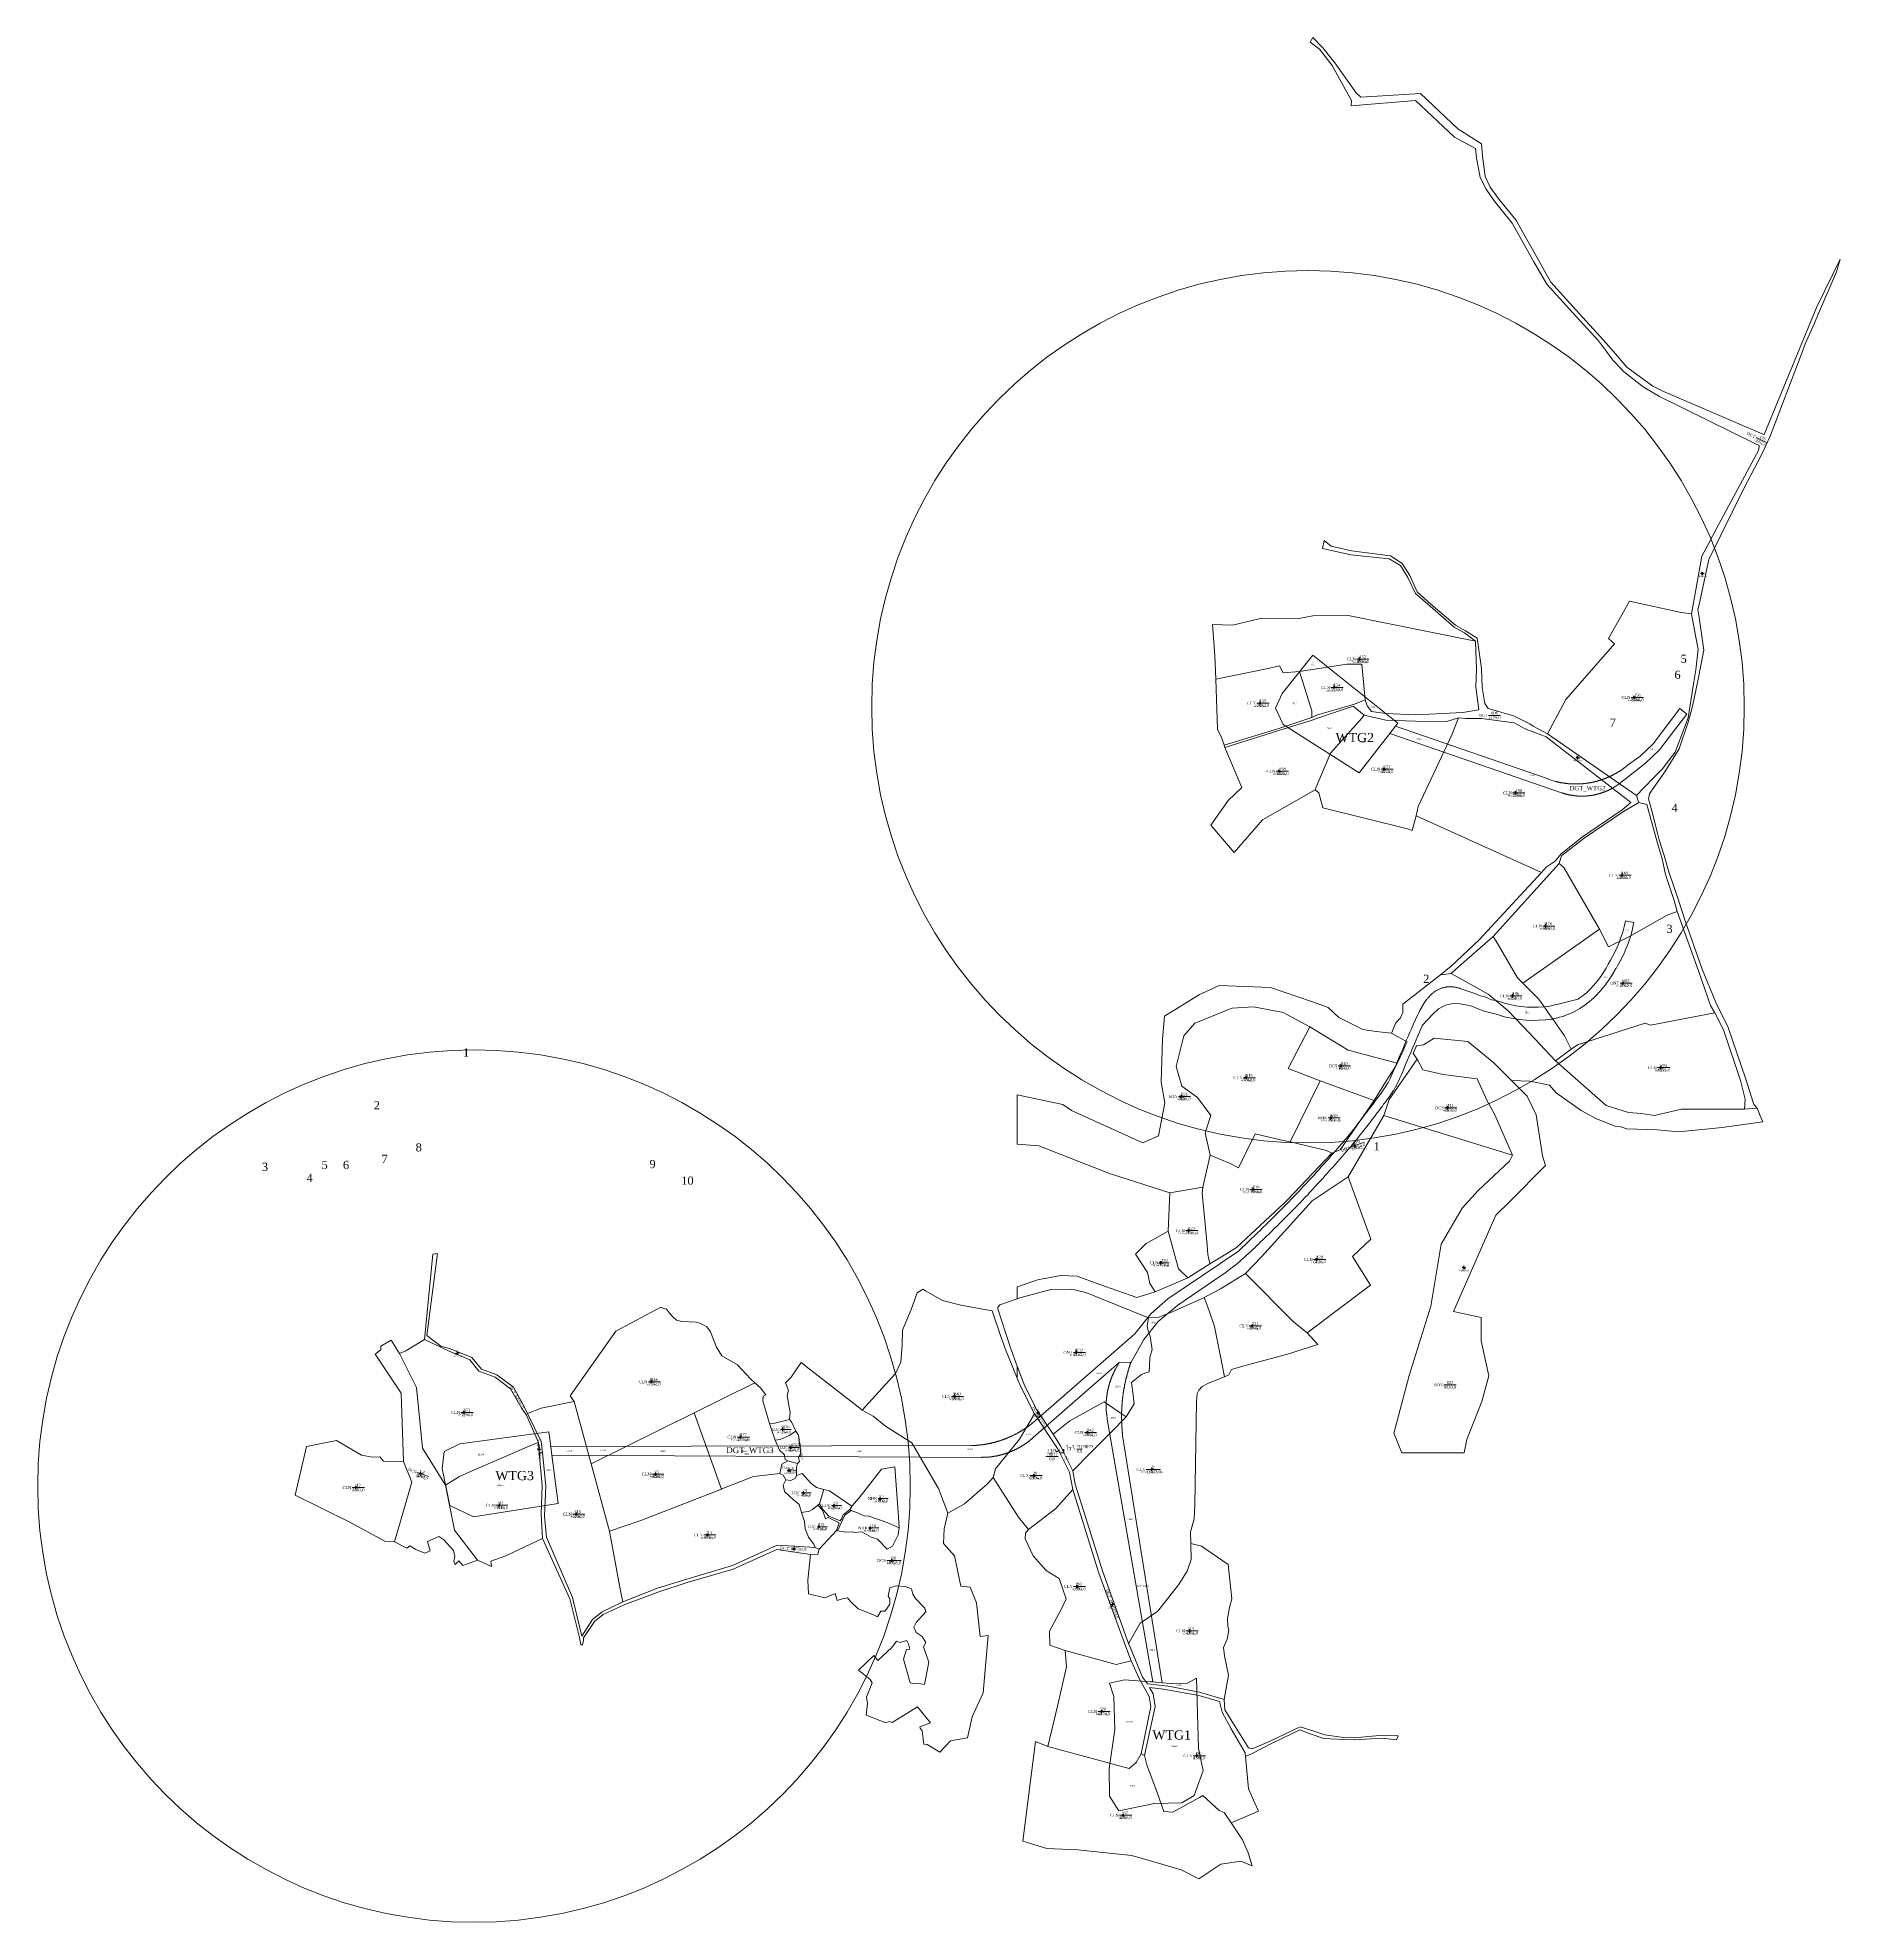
# Model space of a CAD drawing. Header units: metres. Extents: x 546523 to 548566, y 1840677 to 1842758.
# Drawn here: x 547326 to 548566, y 1840677 to 1841973 of the extents above; entities that cross this region are included whole.
import ezdxf
from ezdxf.enums import TextEntityAlignment as Align

# ---------------------------------------------------------------- set-up
doc = ezdxf.new("R2010")
doc.units = ezdxf.units.M
doc.header["$MEASUREMENT"] = 0
for name, color, linetype, lineweight in [('Level 10', 7, 'Continuous', 0), ('Level 11', 7, 'Continuous', 0), ('Level 13', 7, 'Continuous', 0), ('Level 15', 7, 'Continuous', 0), ('Level 2', 7, 'Continuous', 0), ('Level 20', 7, 'Continuous', 0), ('Level 28', 7, 'Continuous', 0), ('Level 30', 7, 'Continuous', 0), ('Level 4', 7, 'Continuous', 0), ('Level 5', 7, 'Continuous', 0)]:
    doc.layers.add(name, color=color, linetype=linetype, lineweight=lineweight)
doc.styles.add('Style-Arial', font='arial.ttf')
doc.styles.add('Style-Times New Roman', font='times.ttf')
doc.styles.add('Style-Vntime', font='Vntime.shx')
doc.dimstyles.get("Standard").update_dxf_attribs({"dimtxt": 0.18, "dimasz": 0.18, "dimexe": 0.18, "dimexo": 0.0625, "dimgap": 0.09, "dimtad": 0, "dimtih": 1, "dimtoh": 1, "dimdec": 4, "dimzin": 0, "dimdsep": 46, "dimtxsty": 'Standard', "dimcen": 0.09, "dimadec": 0, "dimazin": 0, "dimtfac": 1, "dimtdec": 4, "dimtofl": 0, "dimtmove": 0, "dimatfit": 3, "dimfxl": 1, "dimtolj": 1, "dimtzin": 0, "dimarcsym": 0})

# ---------------------------------------------------------------- blocks, each defined once
blk = doc.blocks.new('CENTRD')
at = {"layer": 'Level 11', "linetype": 'Continuous', "lineweight": 0}
h = blk.add_hatch(color=1, dxfattribs=at)
edge = h.paths.add_edge_path()
edge.add_arc((0, 0), 1.5, 0, 360)
at = {"layer": 'Level 11', "color": 1, "linetype": 'Continuous', "lineweight": 0}
for p, q in [((-6, 0), (-12, 0)), ((0, 6), (-6, 0)), ((-6, 0), (0, -6)), ((0, 12), (0, 6)), ((6, 0), (0, 6)), ((0, -6), (6, 0)), ((12, 0), (6, 0)), ((0, -6), (0, -12))]:
    blk.add_line(p, q, dxfattribs=at)
blk = doc.blocks.new('N_THUA')
at = {"layer": 'Level 13', "color": 7, "linetype": 'Continuous', "lineweight": 0}
blk.add_line((-1.6, 0.8), (5.9, -2.9), dxfattribs=at)
at = {"layer": 'Level 13', "color": 5, "linetype": 'Continuous', "lineweight": 0, "style": 'Style-Times New Roman'}
blk.add_text('176', height=2, rotation=333.8868, dxfattribs=at).set_placement((2.9, 0.4), align=Align.MIDDLE_CENTER)
at = {"layer": 'Level 2', "color": 3, "linetype": 'Continuous', "lineweight": 0, "style": 'Style-Times New Roman'}
blk.add_text('DGT', height=2, rotation=333.8868, dxfattribs=at).set_placement((-2.2, 1.1), align=Align.MIDDLE_RIGHT)
at = {"layer": 'Level 4', "color": 1, "linetype": 'Continuous', "lineweight": 0, "style": 'Style-Times New Roman'}
blk.add_text('3992,0', height=2, rotation=333.8868, dxfattribs=at).set_placement((1.5, -2.5), align=Align.MIDDLE_CENTER)
blk = doc.blocks.new('N_THUA_9')
at = {"layer": 'Level 13', "color": 7, "linetype": 'Continuous', "lineweight": 0}
blk.add_line((-2, 0), (6.4, 0), dxfattribs=at)
at = {"layer": 'Level 13', "color": 5, "linetype": 'Continuous', "lineweight": 0, "style": 'Style-Times New Roman'}
blk.add_text('843', height=2, dxfattribs=at).set_placement((2.2, 1.6), align=Align.MIDDLE_CENTER)
at = {"layer": 'Level 2', "color": 3, "linetype": 'Continuous', "lineweight": 0, "style": 'Style-Times New Roman'}
blk.add_text('CLN', height=2, dxfattribs=at).set_placement((-2.6, 0), align=Align.MIDDLE_RIGHT)
at = {"layer": 'Level 4', "color": 1, "linetype": 'Continuous', "lineweight": 0, "style": 'Style-Times New Roman'}
blk.add_text('9875,0', height=2, dxfattribs=at).set_placement((2.2, -1.6), align=Align.MIDDLE_CENTER)
blk = doc.blocks.new('N_THUA_10')
at = {"layer": 'Level 13', "color": 7, "linetype": 'Continuous', "lineweight": 0}
blk.add_line((-2, 0), (6.4, 0), dxfattribs=at)
at = {"layer": 'Level 13', "color": 5, "linetype": 'Continuous', "lineweight": 0, "style": 'Style-Times New Roman'}
blk.add_text('846', height=2, dxfattribs=at).set_placement((2.2, 1.6), align=Align.MIDDLE_CENTER)
at = {"layer": 'Level 2', "color": 3, "linetype": 'Continuous', "lineweight": 0, "style": 'Style-Times New Roman'}
blk.add_text('CLN', height=2, dxfattribs=at).set_placement((-2.6, 0), align=Align.MIDDLE_RIGHT)
at = {"layer": 'Level 4', "color": 1, "linetype": 'Continuous', "lineweight": 0, "style": 'Style-Times New Roman'}
blk.add_text('7242,0', height=2, dxfattribs=at).set_placement((2.2, -1.6), align=Align.MIDDLE_CENTER)
blk = doc.blocks.new('N_THUA_11')
at = {"layer": 'Level 13', "color": 7, "linetype": 'Continuous', "lineweight": 0}
blk.add_line((-2, 0), (6.4, 0), dxfattribs=at)
at = {"layer": 'Level 13', "color": 5, "linetype": 'Continuous', "lineweight": 0, "style": 'Style-Times New Roman'}
blk.add_text('873', height=2, dxfattribs=at).set_placement((2.2, 1.6), align=Align.MIDDLE_CENTER)
at = {"layer": 'Level 2', "color": 3, "linetype": 'Continuous', "lineweight": 0, "style": 'Style-Times New Roman'}
blk.add_text('CLN', height=2, dxfattribs=at).set_placement((-2.6, 0), align=Align.MIDDLE_RIGHT)
at = {"layer": 'Level 4', "color": 1, "linetype": 'Continuous', "lineweight": 0, "style": 'Style-Times New Roman'}
blk.add_text('5270,0', height=2, dxfattribs=at).set_placement((2.2, -1.6), align=Align.MIDDLE_CENTER)
blk = doc.blocks.new('N_THUA_12')
at = {"layer": 'Level 13', "color": 7, "linetype": 'Continuous', "lineweight": 0}
blk.add_line((-0.8, 0), (6, 0), dxfattribs=at)
at = {"layer": 'Level 13', "color": 5, "linetype": 'Continuous', "lineweight": 0, "style": 'Style-Times New Roman'}
blk.add_text('875', height=2, dxfattribs=at).set_placement((2.6, 1.6), align=Align.MIDDLE_CENTER)
at = {"layer": 'Level 2', "color": 3, "linetype": 'Continuous', "lineweight": 0, "style": 'Style-Times New Roman'}
blk.add_text('LUC', height=2, dxfattribs=at).set_placement((-1.4, 0), align=Align.MIDDLE_RIGHT)
at = {"layer": 'Level 4', "color": 1, "linetype": 'Continuous', "lineweight": 0, "style": 'Style-Times New Roman'}
blk.add_text('236,0', height=2, dxfattribs=at).set_placement((2.6, -1.6), align=Align.MIDDLE_CENTER)
blk = doc.blocks.new('N_THUA_13')
at = {"layer": 'Level 13', "color": 7, "linetype": 'Continuous', "lineweight": 0}
blk.add_line((-0.8, 0), (6, 0), dxfattribs=at)
at = {"layer": 'Level 13', "color": 5, "linetype": 'Continuous', "lineweight": 0, "style": 'Style-Times New Roman'}
blk.add_text('876', height=2, dxfattribs=at).set_placement((2.6, 1.6), align=Align.MIDDLE_CENTER)
at = {"layer": 'Level 2', "color": 3, "linetype": 'Continuous', "lineweight": 0, "style": 'Style-Times New Roman'}
blk.add_text('LUC', height=2, dxfattribs=at).set_placement((-1.4, 0), align=Align.MIDDLE_RIGHT)
at = {"layer": 'Level 4', "color": 1, "linetype": 'Continuous', "lineweight": 0, "style": 'Style-Times New Roman'}
blk.add_text('164,0', height=2, dxfattribs=at).set_placement((2.6, -1.6), align=Align.MIDDLE_CENTER)
blk = doc.blocks.new('N_THUA_14')
at = {"layer": 'Level 13', "color": 7, "linetype": 'Continuous', "lineweight": 0}
blk.add_line((-2, 0), (6.4, 0), dxfattribs=at)
at = {"layer": 'Level 13', "color": 5, "linetype": 'Continuous', "lineweight": 0, "style": 'Style-Times New Roman'}
blk.add_text('877', height=2, dxfattribs=at).set_placement((2.2, 1.6), align=Align.MIDDLE_CENTER)
at = {"layer": 'Level 2', "color": 3, "linetype": 'Continuous', "lineweight": 0, "style": 'Style-Times New Roman'}
blk.add_text('CLN', height=2, dxfattribs=at).set_placement((-2.6, 0), align=Align.MIDDLE_RIGHT)
at = {"layer": 'Level 4', "color": 1, "linetype": 'Continuous', "lineweight": 0, "style": 'Style-Times New Roman'}
blk.add_text('2774,0', height=2, dxfattribs=at).set_placement((2.2, -1.6), align=Align.MIDDLE_CENTER)
blk = doc.blocks.new('N_THUA_15')
at = {"layer": 'Level 13', "color": 5, "linetype": 'Continuous', "lineweight": 0, "style": 'Style-Times New Roman'}
blk.add_text('968', height=1.7, rotation=300.4173, dxfattribs=at).set_placement((0.8, -1.3), align=Align.MIDDLE_RIGHT)
at = {"layer": 'Level 13', "color": 7, "linetype": 'Continuous', "lineweight": 0, "style": 'Style-Times New Roman'}
blk.add_text('/', height=1.7, rotation=300.4173, dxfattribs=at).set_placement((0.9, -1.6), align=Align.MIDDLE_CENTER)
at = {"layer": 'Level 2', "color": 3, "linetype": 'Continuous', "lineweight": 0, "style": 'Style-Times New Roman'}
blk.add_text('DGT ', height=1.7, rotation=300.4173, dxfattribs=at).set_placement((-1.5, 2.6), align=Align.MIDDLE_RIGHT)
at = {"layer": 'Level 4', "color": 1, "linetype": 'Continuous', "lineweight": 0, "style": 'Style-Times New Roman'}
blk.add_text('352,0', height=1.7, rotation=300.4173, dxfattribs=at).set_placement((1.1, -1.9), align=Align.MIDDLE_LEFT)
blk = doc.blocks.new('N_THUA_16')
at = {"layer": 'Level 13', "color": 7, "linetype": 'Continuous', "lineweight": 0}
blk.add_line((-2, 0), (6.4, 0), dxfattribs=at)
at = {"layer": 'Level 13', "color": 5, "linetype": 'Continuous', "lineweight": 0, "style": 'Style-Times New Roman'}
blk.add_text('152', height=2, dxfattribs=at).set_placement((2.2, 1.6), align=Align.MIDDLE_CENTER)
at = {"layer": 'Level 2', "color": 3, "linetype": 'Continuous', "lineweight": 0, "style": 'Style-Times New Roman'}
blk.add_text('CLN', height=2, dxfattribs=at).set_placement((-2.6, 0), align=Align.MIDDLE_RIGHT)
at = {"layer": 'Level 4', "color": 1, "linetype": 'Continuous', "lineweight": 0, "style": 'Style-Times New Roman'}
blk.add_text('8030,0', height=2, dxfattribs=at).set_placement((2.2, -1.6), align=Align.MIDDLE_CENTER)
blk = doc.blocks.new('N_THUA_17')
at = {"layer": 'Level 13', "color": 7, "linetype": 'Continuous', "lineweight": 0}
blk.add_line((-2, 0), (6.4, 0), dxfattribs=at)
at = {"layer": 'Level 13', "color": 5, "linetype": 'Continuous', "lineweight": 0, "style": 'Style-Times New Roman'}
blk.add_text('154', height=2, dxfattribs=at).set_placement((2.2, 1.6), align=Align.MIDDLE_CENTER)
at = {"layer": 'Level 2', "color": 3, "linetype": 'Continuous', "lineweight": 0, "style": 'Style-Times New Roman'}
blk.add_text('CLN', height=2, dxfattribs=at).set_placement((-2.6, 0), align=Align.MIDDLE_RIGHT)
at = {"layer": 'Level 4', "color": 1, "linetype": 'Continuous', "lineweight": 0, "style": 'Style-Times New Roman'}
blk.add_text('1170,0', height=2, dxfattribs=at).set_placement((2.2, -1.6), align=Align.MIDDLE_CENTER)
blk = doc.blocks.new('N_THUA_18')
at = {"layer": 'Level 13', "color": 7, "linetype": 'Continuous', "lineweight": 0}
blk.add_line((-2, 0), (6.4, 0), dxfattribs=at)
at = {"layer": 'Level 13', "color": 5, "linetype": 'Continuous', "lineweight": 0, "style": 'Style-Times New Roman'}
blk.add_text('155', height=2, dxfattribs=at).set_placement((2.2, 1.6), align=Align.MIDDLE_CENTER)
at = {"layer": 'Level 2', "color": 3, "linetype": 'Continuous', "lineweight": 0, "style": 'Style-Times New Roman'}
blk.add_text('CLN', height=2, dxfattribs=at).set_placement((-2.6, 0), align=Align.MIDDLE_RIGHT)
at = {"layer": 'Level 4', "color": 1, "linetype": 'Continuous', "lineweight": 0, "style": 'Style-Times New Roman'}
blk.add_text('2584,0', height=2, dxfattribs=at).set_placement((2.2, -1.6), align=Align.MIDDLE_CENTER)
blk = doc.blocks.new('N_THUA_19')
at = {"layer": 'Level 13', "color": 7, "linetype": 'Continuous', "lineweight": 0}
blk.add_line((-2, 0), (6.4, 0), dxfattribs=at)
at = {"layer": 'Level 13', "color": 5, "linetype": 'Continuous', "lineweight": 0, "style": 'Style-Times New Roman'}
blk.add_text('156', height=2, dxfattribs=at).set_placement((2.2, 1.6), align=Align.MIDDLE_CENTER)
at = {"layer": 'Level 2', "color": 3, "linetype": 'Continuous', "lineweight": 0, "style": 'Style-Times New Roman'}
blk.add_text('CLN', height=2, dxfattribs=at).set_placement((-2.6, 0), align=Align.MIDDLE_RIGHT)
at = {"layer": 'Level 4', "color": 1, "linetype": 'Continuous', "lineweight": 0, "style": 'Style-Times New Roman'}
blk.add_text('8300,0', height=2, dxfattribs=at).set_placement((2.2, -1.6), align=Align.MIDDLE_CENTER)
blk = doc.blocks.new('N_THUA_20')
at = {"layer": 'Level 13', "color": 7, "linetype": 'Continuous', "lineweight": 0}
blk.add_line((-2, 0), (6.4, 0), dxfattribs=at)
at = {"layer": 'Level 13', "color": 5, "linetype": 'Continuous', "lineweight": 0, "style": 'Style-Times New Roman'}
blk.add_text('157', height=2, dxfattribs=at).set_placement((2.2, 1.6), align=Align.MIDDLE_CENTER)
at = {"layer": 'Level 2', "color": 3, "linetype": 'Continuous', "lineweight": 0, "style": 'Style-Times New Roman'}
blk.add_text('CLN', height=2, dxfattribs=at).set_placement((-2.6, 0), align=Align.MIDDLE_RIGHT)
at = {"layer": 'Level 4', "color": 1, "linetype": 'Continuous', "lineweight": 0, "style": 'Style-Times New Roman'}
blk.add_text('4970,0', height=2, dxfattribs=at).set_placement((2.2, -1.6), align=Align.MIDDLE_CENTER)
blk = doc.blocks.new('N_THUA_21')
at = {"layer": 'Level 13', "color": 7, "linetype": 'Continuous', "lineweight": 0}
blk.add_line((-2, 0), (6.4, 0), dxfattribs=at)
at = {"layer": 'Level 13', "color": 5, "linetype": 'Continuous', "lineweight": 0, "style": 'Style-Times New Roman'}
blk.add_text('158', height=2, dxfattribs=at).set_placement((2.2, 1.6), align=Align.MIDDLE_CENTER)
at = {"layer": 'Level 2', "color": 3, "linetype": 'Continuous', "lineweight": 0, "style": 'Style-Times New Roman'}
blk.add_text('CLN', height=2, dxfattribs=at).set_placement((-2.6, 0), align=Align.MIDDLE_RIGHT)
at = {"layer": 'Level 4', "color": 1, "linetype": 'Continuous', "lineweight": 0, "style": 'Style-Times New Roman'}
blk.add_text('4339,0', height=2, dxfattribs=at).set_placement((2.2, -1.6), align=Align.MIDDLE_CENTER)
blk = doc.blocks.new('N_THUA_22')
at = {"layer": 'Level 13', "color": 7, "linetype": 'Continuous', "lineweight": 0}
blk.add_line((-2, 0), (6.4, 0), dxfattribs=at)
at = {"layer": 'Level 13', "color": 5, "linetype": 'Continuous', "lineweight": 0, "style": 'Style-Times New Roman'}
blk.add_text('160', height=2, dxfattribs=at).set_placement((2.2, 1.6), align=Align.MIDDLE_CENTER)
at = {"layer": 'Level 2', "color": 3, "linetype": 'Continuous', "lineweight": 0, "style": 'Style-Times New Roman'}
blk.add_text('CLN', height=2, dxfattribs=at).set_placement((-2.6, 0), align=Align.MIDDLE_RIGHT)
at = {"layer": 'Level 4', "color": 1, "linetype": 'Continuous', "lineweight": 0, "style": 'Style-Times New Roman'}
blk.add_text('9208,0', height=2, dxfattribs=at).set_placement((2.2, -1.6), align=Align.MIDDLE_CENTER)
blk = doc.blocks.new('N_THUA_23')
at = {"layer": 'Level 13', "color": 7, "linetype": 'Continuous', "lineweight": 0}
blk.add_line((-2, 0), (6.4, 0), dxfattribs=at)
at = {"layer": 'Level 13', "color": 5, "linetype": 'Continuous', "lineweight": 0, "style": 'Style-Times New Roman'}
blk.add_text('169', height=2, dxfattribs=at).set_placement((2.2, 1.6), align=Align.MIDDLE_CENTER)
at = {"layer": 'Level 2', "color": 3, "linetype": 'Continuous', "lineweight": 0, "style": 'Style-Times New Roman'}
blk.add_text('CLN', height=2, dxfattribs=at).set_placement((-2.6, 0), align=Align.MIDDLE_RIGHT)
at = {"layer": 'Level 4', "color": 1, "linetype": 'Continuous', "lineweight": 0, "style": 'Style-Times New Roman'}
blk.add_text('4626,0', height=2, dxfattribs=at).set_placement((2.2, -1.6), align=Align.MIDDLE_CENTER)
blk = doc.blocks.new('N_THUA_24')
at = {"layer": 'Level 13', "color": 7, "linetype": 'Continuous', "lineweight": 0}
blk.add_line((-2, 0), (6.4, 0), dxfattribs=at)
at = {"layer": 'Level 13', "color": 5, "linetype": 'Continuous', "lineweight": 0, "style": 'Style-Times New Roman'}
blk.add_text('170', height=2, dxfattribs=at).set_placement((2.2, 1.6), align=Align.MIDDLE_CENTER)
at = {"layer": 'Level 2', "color": 3, "linetype": 'Continuous', "lineweight": 0, "style": 'Style-Times New Roman'}
blk.add_text('CLN', height=2, dxfattribs=at).set_placement((-2.6, 0), align=Align.MIDDLE_RIGHT)
at = {"layer": 'Level 4', "color": 1, "linetype": 'Continuous', "lineweight": 0, "style": 'Style-Times New Roman'}
blk.add_text('3000,0', height=2, dxfattribs=at).set_placement((2.2, -1.6), align=Align.MIDDLE_CENTER)
blk = doc.blocks.new('N_THUA_25')
at = {"layer": 'Level 13', "color": 7, "linetype": 'Continuous', "lineweight": 0}
blk.add_line((-1.8, 0), (6.6, 0), dxfattribs=at)
at = {"layer": 'Level 13', "color": 5, "linetype": 'Continuous', "lineweight": 0, "style": 'Style-Times New Roman'}
blk.add_text('182', height=2, dxfattribs=at).set_placement((2.4, 1.6), align=Align.MIDDLE_CENTER)
at = {"layer": 'Level 2', "color": 3, "linetype": 'Continuous', "lineweight": 0, "style": 'Style-Times New Roman'}
blk.add_text('ONT', height=2, dxfattribs=at).set_placement((-2.4, 0), align=Align.MIDDLE_RIGHT)
at = {"layer": 'Level 4', "color": 1, "linetype": 'Continuous', "lineweight": 0, "style": 'Style-Times New Roman'}
blk.add_text('6962,0', height=2, dxfattribs=at).set_placement((2.4, -1.6), align=Align.MIDDLE_CENTER)
blk = doc.blocks.new('N_THUA_26')
at = {"layer": 'Level 13', "color": 7, "linetype": 'Continuous', "lineweight": 0}
blk.add_line((-2, 0), (6.4, 0), dxfattribs=at)
at = {"layer": 'Level 13', "color": 5, "linetype": 'Continuous', "lineweight": 0, "style": 'Style-Times New Roman'}
blk.add_text('196', height=2, dxfattribs=at).set_placement((2.2, 1.6), align=Align.MIDDLE_CENTER)
at = {"layer": 'Level 2', "color": 3, "linetype": 'Continuous', "lineweight": 0, "style": 'Style-Times New Roman'}
blk.add_text('CLN', height=2, dxfattribs=at).set_placement((-2.6, 0), align=Align.MIDDLE_RIGHT)
at = {"layer": 'Level 4', "color": 1, "linetype": 'Continuous', "lineweight": 0, "style": 'Style-Times New Roman'}
blk.add_text('2110,0', height=2, dxfattribs=at).set_placement((2.2, -1.6), align=Align.MIDDLE_CENTER)
blk = doc.blocks.new('N_THUA_27')
at = {"layer": 'Level 13', "color": 7, "linetype": 'Continuous', "lineweight": 0}
blk.add_line((-2, 0), (6.4, 0), dxfattribs=at)
at = {"layer": 'Level 13', "color": 5, "linetype": 'Continuous', "lineweight": 0, "style": 'Style-Times New Roman'}
blk.add_text('205', height=2, dxfattribs=at).set_placement((2.2, 1.6), align=Align.MIDDLE_CENTER)
at = {"layer": 'Level 2', "color": 3, "linetype": 'Continuous', "lineweight": 0, "style": 'Style-Times New Roman'}
blk.add_text('CLN', height=2, dxfattribs=at).set_placement((-2.6, 0), align=Align.MIDDLE_RIGHT)
at = {"layer": 'Level 4', "color": 1, "linetype": 'Continuous', "lineweight": 0, "style": 'Style-Times New Roman'}
blk.add_text('6255,0', height=2, dxfattribs=at).set_placement((2.2, -1.6), align=Align.MIDDLE_CENTER)
blk = doc.blocks.new('N_THUA_28')
at = {"layer": 'Level 13', "color": 7, "linetype": 'Continuous', "lineweight": 0}
blk.add_line((-1.9, 0), (6.5, 0), dxfattribs=at)
at = {"layer": 'Level 13', "color": 5, "linetype": 'Continuous', "lineweight": 0, "style": 'Style-Times New Roman'}
blk.add_text('211', height=2, dxfattribs=at).set_placement((2.3, 1.6), align=Align.MIDDLE_CENTER)
at = {"layer": 'Level 2', "color": 3, "linetype": 'Continuous', "lineweight": 0, "style": 'Style-Times New Roman'}
blk.add_text('DCS', height=2, dxfattribs=at).set_placement((-2.5, 0), align=Align.MIDDLE_RIGHT)
at = {"layer": 'Level 4', "color": 1, "linetype": 'Continuous', "lineweight": 0, "style": 'Style-Times New Roman'}
blk.add_text('2879,0', height=2, dxfattribs=at).set_placement((2.3, -1.6), align=Align.MIDDLE_CENTER)
blk = doc.blocks.new('N_THUA_29')
at = {"layer": 'Level 13', "color": 7, "linetype": 'Continuous', "lineweight": 0}
blk.add_line((-2, 0), (6.4, 0), dxfattribs=at)
at = {"layer": 'Level 13', "color": 5, "linetype": 'Continuous', "lineweight": 0, "style": 'Style-Times New Roman'}
blk.add_text('215', height=2, dxfattribs=at).set_placement((2.2, 1.6), align=Align.MIDDLE_CENTER)
at = {"layer": 'Level 2', "color": 3, "linetype": 'Continuous', "lineweight": 0, "style": 'Style-Times New Roman'}
blk.add_text('CLN', height=2, dxfattribs=at).set_placement((-2.6, 0), align=Align.MIDDLE_RIGHT)
at = {"layer": 'Level 4', "color": 1, "linetype": 'Continuous', "lineweight": 0, "style": 'Style-Times New Roman'}
blk.add_text('7060,0', height=2, dxfattribs=at).set_placement((2.2, -1.6), align=Align.MIDDLE_CENTER)
blk = doc.blocks.new('N_THUA_30')
at = {"layer": 'Level 13', "color": 7, "linetype": 'Continuous', "lineweight": 0}
blk.add_line((-2, 0), (6.4, 0), dxfattribs=at)
at = {"layer": 'Level 13', "color": 5, "linetype": 'Continuous', "lineweight": 0, "style": 'Style-Times New Roman'}
blk.add_text('216', height=2, dxfattribs=at).set_placement((2.2, 1.6), align=Align.MIDDLE_CENTER)
at = {"layer": 'Level 2', "color": 3, "linetype": 'Continuous', "lineweight": 0, "style": 'Style-Times New Roman'}
blk.add_text('CLN', height=2, dxfattribs=at).set_placement((-2.6, 0), align=Align.MIDDLE_RIGHT)
at = {"layer": 'Level 4', "color": 1, "linetype": 'Continuous', "lineweight": 0, "style": 'Style-Times New Roman'}
blk.add_text('3986,0', height=2, dxfattribs=at).set_placement((2.2, -1.6), align=Align.MIDDLE_CENTER)
blk = doc.blocks.new('N_THUA_31')
at = {"layer": 'Level 13', "color": 7, "linetype": 'Continuous', "lineweight": 0}
blk.add_line((-2, 0), (6.4, 0), dxfattribs=at)
at = {"layer": 'Level 13', "color": 5, "linetype": 'Continuous', "lineweight": 0, "style": 'Style-Times New Roman'}
blk.add_text('223', height=2, dxfattribs=at).set_placement((2.2, 1.6), align=Align.MIDDLE_CENTER)
at = {"layer": 'Level 2', "color": 3, "linetype": 'Continuous', "lineweight": 0, "style": 'Style-Times New Roman'}
blk.add_text('CLN', height=2, dxfattribs=at).set_placement((-2.6, 0), align=Align.MIDDLE_RIGHT)
at = {"layer": 'Level 4', "color": 1, "linetype": 'Continuous', "lineweight": 0, "style": 'Style-Times New Roman'}
blk.add_text('1336,0', height=2, dxfattribs=at).set_placement((2.2, -1.6), align=Align.MIDDLE_CENTER)
blk = doc.blocks.new('N_THUA_32')
at = {"layer": 'Level 13', "color": 7, "linetype": 'Continuous', "lineweight": 0}
blk.add_line((-2, 0), (6.4, 0), dxfattribs=at)
at = {"layer": 'Level 13', "color": 5, "linetype": 'Continuous', "lineweight": 0, "style": 'Style-Times New Roman'}
blk.add_text('228', height=2, dxfattribs=at).set_placement((2.2, 1.6), align=Align.MIDDLE_CENTER)
at = {"layer": 'Level 2', "color": 3, "linetype": 'Continuous', "lineweight": 0, "style": 'Style-Times New Roman'}
blk.add_text('CLN', height=2, dxfattribs=at).set_placement((-2.6, 0), align=Align.MIDDLE_RIGHT)
at = {"layer": 'Level 4', "color": 1, "linetype": 'Continuous', "lineweight": 0, "style": 'Style-Times New Roman'}
blk.add_text('5036,0', height=2, dxfattribs=at).set_placement((2.2, -1.6), align=Align.MIDDLE_CENTER)
blk = doc.blocks.new('N_THUA_33')
at = {"layer": 'Level 13', "color": 7, "linetype": 'Continuous', "lineweight": 0}
blk.add_line((-0.8, 0), (6, 0), dxfattribs=at)
at = {"layer": 'Level 13', "color": 5, "linetype": 'Continuous', "lineweight": 0, "style": 'Style-Times New Roman'}
blk.add_text('229', height=2, dxfattribs=at).set_placement((2.6, 1.6), align=Align.MIDDLE_CENTER)
at = {"layer": 'Level 2', "color": 3, "linetype": 'Continuous', "lineweight": 0, "style": 'Style-Times New Roman'}
blk.add_text('CLN', height=2, dxfattribs=at).set_placement((-1.4, 0), align=Align.MIDDLE_RIGHT)
at = {"layer": 'Level 4', "color": 1, "linetype": 'Continuous', "lineweight": 0, "style": 'Style-Times New Roman'}
blk.add_text('770,0', height=2, dxfattribs=at).set_placement((2.6, -1.6), align=Align.MIDDLE_CENTER)
blk = doc.blocks.new('N_THUA_34')
at = {"layer": 'Level 13', "color": 7, "linetype": 'Continuous', "lineweight": 0}
blk.add_line((-2.1, 0), (6.3, 0), dxfattribs=at)
at = {"layer": 'Level 13', "color": 5, "linetype": 'Continuous', "lineweight": 0, "style": 'Style-Times New Roman'}
blk.add_text('231', height=2, dxfattribs=at).set_placement((2.1, 1.6), align=Align.MIDDLE_CENTER)
at = {"layer": 'Level 2', "color": 3, "linetype": 'Continuous', "lineweight": 0, "style": 'Style-Times New Roman'}
blk.add_text('CLN', height=2, dxfattribs=at).set_placement((-2.7, 0), align=Align.MIDDLE_RIGHT)
at = {"layer": 'Level 4', "color": 1, "linetype": 'Continuous', "lineweight": 0, "style": 'Style-Times New Roman'}
blk.add_text('2845,0', height=2, dxfattribs=at).set_placement((2.1, -1.6), align=Align.MIDDLE_CENTER)
blk = doc.blocks.new('N_THUA_35')
at = {"layer": 'Level 13', "color": 7, "linetype": 'Continuous', "lineweight": 0}
blk.add_line((-1.8, 0), (6.6, 0), dxfattribs=at)
at = {"layer": 'Level 13', "color": 5, "linetype": 'Continuous', "lineweight": 0, "style": 'Style-Times New Roman'}
blk.add_text('232', height=2, dxfattribs=at).set_placement((2.4, 1.6), align=Align.MIDDLE_CENTER)
at = {"layer": 'Level 2', "color": 3, "linetype": 'Continuous', "lineweight": 0, "style": 'Style-Times New Roman'}
blk.add_text('ONT', height=2, dxfattribs=at).set_placement((-2.4, 0), align=Align.MIDDLE_RIGHT)
at = {"layer": 'Level 4', "color": 1, "linetype": 'Continuous', "lineweight": 0, "style": 'Style-Times New Roman'}
blk.add_text('7107,0', height=2, dxfattribs=at).set_placement((2.4, -1.6), align=Align.MIDDLE_CENTER)
blk = doc.blocks.new('N_THUA_36')
at = {"layer": 'Level 13', "color": 7, "linetype": 'Continuous', "lineweight": 0}
blk.add_line((-2, 0), (6.4, 0), dxfattribs=at)
at = {"layer": 'Level 13', "color": 5, "linetype": 'Continuous', "lineweight": 0, "style": 'Style-Times New Roman'}
blk.add_text('242', height=2, dxfattribs=at).set_placement((2.2, 1.6), align=Align.MIDDLE_CENTER)
at = {"layer": 'Level 2', "color": 3, "linetype": 'Continuous', "lineweight": 0, "style": 'Style-Times New Roman'}
blk.add_text('CLN', height=2, dxfattribs=at).set_placement((-2.6, 0), align=Align.MIDDLE_RIGHT)
at = {"layer": 'Level 4', "color": 1, "linetype": 'Continuous', "lineweight": 0, "style": 'Style-Times New Roman'}
blk.add_text('1089,0', height=2, dxfattribs=at).set_placement((2.2, -1.6), align=Align.MIDDLE_CENTER)
blk = doc.blocks.new('N_THUA_37')
at = {"layer": 'Level 13', "color": 7, "linetype": 'Continuous', "lineweight": 0}
blk.add_line((-1.8, 0), (6.6, 0), dxfattribs=at)
at = {"layer": 'Level 13', "color": 5, "linetype": 'Continuous', "lineweight": 0, "style": 'Style-Times New Roman'}
blk.add_text('638', height=2, dxfattribs=at).set_placement((2.4, 1.6), align=Align.MIDDLE_CENTER)
at = {"layer": 'Level 2', "color": 3, "linetype": 'Continuous', "lineweight": 0, "style": 'Style-Times New Roman'}
blk.add_text('NHK', height=2, dxfattribs=at).set_placement((-2.4, 0), align=Align.MIDDLE_RIGHT)
at = {"layer": 'Level 4', "color": 1, "linetype": 'Continuous', "lineweight": 0, "style": 'Style-Times New Roman'}
blk.add_text('1607,0', height=2, dxfattribs=at).set_placement((2.4, -1.6), align=Align.MIDDLE_CENTER)
blk = doc.blocks.new('N_THUA_38')
at = {"layer": 'Level 13', "color": 7, "linetype": 'Continuous', "lineweight": 0}
blk.add_line((-1.8, 0), (6.6, 0), dxfattribs=at)
at = {"layer": 'Level 13', "color": 5, "linetype": 'Continuous', "lineweight": 0, "style": 'Style-Times New Roman'}
blk.add_text('640', height=2, dxfattribs=at).set_placement((2.4, 1.6), align=Align.MIDDLE_CENTER)
at = {"layer": 'Level 2', "color": 3, "linetype": 'Continuous', "lineweight": 0, "style": 'Style-Times New Roman'}
blk.add_text('DCS', height=2, dxfattribs=at).set_placement((-2.4, 0), align=Align.MIDDLE_RIGHT)
at = {"layer": 'Level 4', "color": 1, "linetype": 'Continuous', "lineweight": 0, "style": 'Style-Times New Roman'}
blk.add_text('1833,0', height=2, dxfattribs=at).set_placement((2.4, -1.6), align=Align.MIDDLE_CENTER)
blk = doc.blocks.new('N_THUA_39')
at = {"layer": 'Level 13', "color": 7, "linetype": 'Continuous', "lineweight": 0}
blk.add_line((-1.8, 0), (6.6, 0), dxfattribs=at)
at = {"layer": 'Level 13', "color": 5, "linetype": 'Continuous', "lineweight": 0, "style": 'Style-Times New Roman'}
blk.add_text('806', height=2, dxfattribs=at).set_placement((2.4, 1.6), align=Align.MIDDLE_CENTER)
at = {"layer": 'Level 2', "color": 3, "linetype": 'Continuous', "lineweight": 0, "style": 'Style-Times New Roman'}
blk.add_text('DGT', height=2, dxfattribs=at).set_placement((-2.4, 0), align=Align.MIDDLE_RIGHT)
at = {"layer": 'Level 4', "color": 1, "linetype": 'Continuous', "lineweight": 0, "style": 'Style-Times New Roman'}
blk.add_text('2179,0', height=2, dxfattribs=at).set_placement((2.4, -1.6), align=Align.MIDDLE_CENTER)
blk = doc.blocks.new('N_THUA_40')
at = {"layer": 'Level 13', "color": 7, "linetype": 'Continuous', "lineweight": 0}
blk.add_line((-2.8, -1.1), (6.5, 2.5), dxfattribs=at)
at = {"layer": 'Level 13', "color": 5, "linetype": 'Continuous', "lineweight": 0, "style": 'Style-Times New Roman'}
blk.add_text('810', height=2, rotation=21.1995, dxfattribs=at).set_placement((1.3, 2.2), align=Align.MIDDLE_CENTER)
at = {"layer": 'Level 2', "color": 3, "linetype": 'Continuous', "lineweight": 0, "style": 'Style-Times New Roman'}
blk.add_text('DGT', height=2, rotation=21.1995, dxfattribs=at).set_placement((-3.3, -1.3), align=Align.MIDDLE_RIGHT)
at = {"layer": 'Level 4', "color": 1, "linetype": 'Continuous', "lineweight": 0, "style": 'Style-Times New Roman'}
blk.add_text('10684,0', height=2, rotation=21.1995, dxfattribs=at).set_placement((2.5, -0.8), align=Align.MIDDLE_CENTER)
blk = doc.blocks.new('N_THUA_41')
at = {"layer": 'Level 13', "color": 5, "linetype": 'Continuous', "lineweight": 0, "style": 'Style-Times New Roman'}
blk.add_text('812', height=1.7, rotation=300.4126, dxfattribs=at).set_placement((0.8, -1.3), align=Align.MIDDLE_RIGHT)
at = {"layer": 'Level 13', "color": 7, "linetype": 'Continuous', "lineweight": 0, "style": 'Style-Times New Roman'}
blk.add_text('/', height=1.7, rotation=300.4126, dxfattribs=at).set_placement((0.9, -1.6), align=Align.MIDDLE_CENTER)
at = {"layer": 'Level 2', "color": 3, "linetype": 'Continuous', "lineweight": 0, "style": 'Style-Times New Roman'}
blk.add_text('DGT ', height=1.7, rotation=300.4126, dxfattribs=at).set_placement((-1.5, 2.6), align=Align.MIDDLE_RIGHT)
at = {"layer": 'Level 4', "color": 1, "linetype": 'Continuous', "lineweight": 0, "style": 'Style-Times New Roman'}
blk.add_text('172,0', height=1.7, rotation=300.4126, dxfattribs=at).set_placement((1.1, -1.9), align=Align.MIDDLE_LEFT)
blk = doc.blocks.new('N_THUA_42')
at = {"layer": 'Level 13', "color": 7, "linetype": 'Continuous', "lineweight": 0}
blk.add_line((-1.9, 0), (6.5, 0), dxfattribs=at)
at = {"layer": 'Level 13', "color": 5, "linetype": 'Continuous', "lineweight": 0, "style": 'Style-Times New Roman'}
blk.add_text('821', height=2, dxfattribs=at).set_placement((2.3, 1.6), align=Align.MIDDLE_CENTER)
at = {"layer": 'Level 2', "color": 3, "linetype": 'Continuous', "lineweight": 0, "style": 'Style-Times New Roman'}
blk.add_text('SON', height=2, dxfattribs=at).set_placement((-2.5, 0), align=Align.MIDDLE_RIGHT)
at = {"layer": 'Level 4', "color": 1, "linetype": 'Continuous', "lineweight": 0, "style": 'Style-Times New Roman'}
blk.add_text('8590,0', height=2, dxfattribs=at).set_placement((2.3, -1.6), align=Align.MIDDLE_CENTER)
blk = doc.blocks.new('N_THUA_43')
at = {"layer": 'Level 13', "color": 7, "linetype": 'Continuous', "lineweight": 0}
blk.add_line((-1.8, 0), (6.6, 0), dxfattribs=at)
at = {"layer": 'Level 13', "color": 5, "linetype": 'Continuous', "lineweight": 0, "style": 'Style-Times New Roman'}
blk.add_text('822', height=2, dxfattribs=at).set_placement((2.4, 1.6), align=Align.MIDDLE_CENTER)
at = {"layer": 'Level 2', "color": 3, "linetype": 'Continuous', "lineweight": 0, "style": 'Style-Times New Roman'}
blk.add_text('SON', height=2, dxfattribs=at).set_placement((-2.4, 0), align=Align.MIDDLE_RIGHT)
at = {"layer": 'Level 4', "color": 1, "linetype": 'Continuous', "lineweight": 0, "style": 'Style-Times New Roman'}
blk.add_text('9920,0', height=2, dxfattribs=at).set_placement((2.4, -1.6), align=Align.MIDDLE_CENTER)
blk = doc.blocks.new('N_THUA_44')
at = {"layer": 'Level 13', "color": 7, "linetype": 'Continuous', "lineweight": 0}
blk.add_line((-2.5, 0.9), (5.4, -2), dxfattribs=at)
at = {"layer": 'Level 13', "color": 5, "linetype": 'Continuous', "lineweight": 0, "style": 'Style-Times New Roman'}
blk.add_text('4', height=2, rotation=339.5245, dxfattribs=at).set_placement((2, 0.9), align=Align.MIDDLE_CENTER)
at = {"layer": 'Level 2', "color": 3, "linetype": 'Continuous', "lineweight": 0, "style": 'Style-Times New Roman'}
blk.add_text('DCS', height=2, rotation=339.5245, dxfattribs=at).set_placement((-3, 1.1), align=Align.MIDDLE_RIGHT)
at = {"layer": 'Level 4', "color": 1, "linetype": 'Continuous', "lineweight": 0, "style": 'Style-Times New Roman'}
blk.add_text('3010,0', height=2, rotation=339.5245, dxfattribs=at).set_placement((0.9, -2.1), align=Align.MIDDLE_CENTER)
blk = doc.blocks.new('N_THUA_45')
at = {"layer": 'Level 13', "color": 7, "linetype": 'Continuous', "lineweight": 0}
blk.add_line((-2.7, 0), (5.7, 0), dxfattribs=at)
at = {"layer": 'Level 13', "color": 5, "linetype": 'Continuous', "lineweight": 0, "style": 'Style-Times New Roman'}
blk.add_text('5', height=2, dxfattribs=at).set_placement((1.5, 1.6), align=Align.MIDDLE_CENTER)
at = {"layer": 'Level 2', "color": 3, "linetype": 'Continuous', "lineweight": 0, "style": 'Style-Times New Roman'}
blk.add_text('CLN', height=2, dxfattribs=at).set_placement((-3.3, 0), align=Align.MIDDLE_RIGHT)
at = {"layer": 'Level 4', "color": 1, "linetype": 'Continuous', "lineweight": 0, "style": 'Style-Times New Roman'}
blk.add_text('4189,0', height=2, dxfattribs=at).set_placement((1.5, -1.6), align=Align.MIDDLE_CENTER)
blk = doc.blocks.new('N_THUA_46')
at = {"layer": 'Level 13', "color": 7, "linetype": 'Continuous', "lineweight": 0}
blk.add_line((-1.3, 0.3), (4.1, -1.1), dxfattribs=at)
at = {"layer": 'Level 13', "color": 5, "linetype": 'Continuous', "lineweight": 0, "style": 'Style-Times New Roman'}
blk.add_text('6', height=1.6, rotation=345.1852, dxfattribs=at).set_placement((1.7, 0.9), align=Align.MIDDLE_CENTER)
at = {"layer": 'Level 2', "color": 3, "linetype": 'Continuous', "lineweight": 0, "style": 'Style-Times New Roman'}
blk.add_text('TSN', height=1.6, rotation=345.1852, dxfattribs=at).set_placement((-1.7, 0.5), align=Align.MIDDLE_RIGHT)
at = {"layer": 'Level 4', "color": 1, "linetype": 'Continuous', "lineweight": 0, "style": 'Style-Times New Roman'}
blk.add_text('120,0', height=1.6, rotation=345.1852, dxfattribs=at).set_placement((1.1, -1.6), align=Align.MIDDLE_CENTER)
blk = doc.blocks.new('N_THUA_47')
at = {"layer": 'Level 13', "color": 7, "linetype": 'Continuous', "lineweight": 0}
blk.add_line((-1.4, 0), (5.5, 0), dxfattribs=at)
at = {"layer": 'Level 13', "color": 5, "linetype": 'Continuous', "lineweight": 0, "style": 'Style-Times New Roman'}
blk.add_text('7', height=2, dxfattribs=at).set_placement((2, 1.6), align=Align.MIDDLE_CENTER)
at = {"layer": 'Level 2', "color": 3, "linetype": 'Continuous', "lineweight": 0, "style": 'Style-Times New Roman'}
blk.add_text('NHK', height=2, dxfattribs=at).set_placement((-2, 0), align=Align.MIDDLE_RIGHT)
at = {"layer": 'Level 4', "color": 1, "linetype": 'Continuous', "lineweight": 0, "style": 'Style-Times New Roman'}
blk.add_text('802,0', height=2, dxfattribs=at).set_placement((2, -1.6), align=Align.MIDDLE_CENTER)
blk = doc.blocks.new('N_THUA_48')
at = {"layer": 'Level 13', "color": 7, "linetype": 'Continuous', "lineweight": 0}
blk.add_line((-1.6, 0), (5.3, 0), dxfattribs=at)
at = {"layer": 'Level 13', "color": 5, "linetype": 'Continuous', "lineweight": 0, "style": 'Style-Times New Roman'}
blk.add_text('8', height=2, dxfattribs=at).set_placement((1.8, 1.6), align=Align.MIDDLE_CENTER)
at = {"layer": 'Level 2', "color": 3, "linetype": 'Continuous', "lineweight": 0, "style": 'Style-Times New Roman'}
blk.add_text('LUC', height=2, dxfattribs=at).set_placement((-2.2, 0), align=Align.MIDDLE_RIGHT)
at = {"layer": 'Level 4', "color": 1, "linetype": 'Continuous', "lineweight": 0, "style": 'Style-Times New Roman'}
blk.add_text('267,0', height=2, dxfattribs=at).set_placement((1.8, -1.6), align=Align.MIDDLE_CENTER)
blk = doc.blocks.new('N_THUA_49')
at = {"layer": 'Level 13', "color": 7, "linetype": 'Continuous', "lineweight": 0}
blk.add_line((-1.6, 0), (5.3, 0), dxfattribs=at)
at = {"layer": 'Level 13', "color": 5, "linetype": 'Continuous', "lineweight": 0, "style": 'Style-Times New Roman'}
blk.add_text('9', height=2, dxfattribs=at).set_placement((1.8, 1.6), align=Align.MIDDLE_CENTER)
at = {"layer": 'Level 2', "color": 3, "linetype": 'Continuous', "lineweight": 0, "style": 'Style-Times New Roman'}
blk.add_text('LUC', height=2, dxfattribs=at).set_placement((-2.2, 0), align=Align.MIDDLE_RIGHT)
at = {"layer": 'Level 4', "color": 1, "linetype": 'Continuous', "lineweight": 0, "style": 'Style-Times New Roman'}
blk.add_text('426,0', height=2, dxfattribs=at).set_placement((1.8, -1.6), align=Align.MIDDLE_CENTER)
blk = doc.blocks.new('N_THUA_50')
at = {"layer": 'Level 13', "color": 7, "linetype": 'Continuous', "lineweight": 0}
blk.add_line((-2.4, 0), (6, 0), dxfattribs=at)
at = {"layer": 'Level 13', "color": 5, "linetype": 'Continuous', "lineweight": 0, "style": 'Style-Times New Roman'}
blk.add_text('10', height=2, dxfattribs=at).set_placement((1.8, 1.6), align=Align.MIDDLE_CENTER)
at = {"layer": 'Level 2', "color": 3, "linetype": 'Continuous', "lineweight": 0, "style": 'Style-Times New Roman'}
blk.add_text('CLN', height=2, dxfattribs=at).set_placement((-3, 0), align=Align.MIDDLE_RIGHT)
at = {"layer": 'Level 4', "color": 1, "linetype": 'Continuous', "lineweight": 0, "style": 'Style-Times New Roman'}
blk.add_text('5236,0', height=2, dxfattribs=at).set_placement((1.8, -1.6), align=Align.MIDDLE_CENTER)
blk = doc.blocks.new('N_THUA_51')
at = {"layer": 'Level 13', "color": 7, "linetype": 'Continuous', "lineweight": 0}
blk.add_line((-2.5, 0), (5.9, 0), dxfattribs=at)
at = {"layer": 'Level 13', "color": 5, "linetype": 'Continuous', "lineweight": 0, "style": 'Style-Times New Roman'}
blk.add_text('11', height=2, dxfattribs=at).set_placement((1.7, 1.6), align=Align.MIDDLE_CENTER)
at = {"layer": 'Level 2', "color": 3, "linetype": 'Continuous', "lineweight": 0, "style": 'Style-Times New Roman'}
blk.add_text('CLN', height=2, dxfattribs=at).set_placement((-3.1, 0), align=Align.MIDDLE_RIGHT)
at = {"layer": 'Level 4', "color": 1, "linetype": 'Continuous', "lineweight": 0, "style": 'Style-Times New Roman'}
blk.add_text('3849,0', height=2, dxfattribs=at).set_placement((1.7, -1.6), align=Align.MIDDLE_CENTER)
blk = doc.blocks.new('N_THUA_52')
at = {"layer": 'Level 13', "color": 7, "linetype": 'Continuous', "lineweight": 0}
blk.add_line((-2.4, 0), (6, 0), dxfattribs=at)
at = {"layer": 'Level 13', "color": 5, "linetype": 'Continuous', "lineweight": 0, "style": 'Style-Times New Roman'}
blk.add_text('12', height=2, dxfattribs=at).set_placement((1.8, 1.6), align=Align.MIDDLE_CENTER)
at = {"layer": 'Level 2', "color": 3, "linetype": 'Continuous', "lineweight": 0, "style": 'Style-Times New Roman'}
blk.add_text('CLN', height=2, dxfattribs=at).set_placement((-3, 0), align=Align.MIDDLE_RIGHT)
at = {"layer": 'Level 4', "color": 1, "linetype": 'Continuous', "lineweight": 0, "style": 'Style-Times New Roman'}
blk.add_text('3535,0', height=2, dxfattribs=at).set_placement((1.8, -1.6), align=Align.MIDDLE_CENTER)
blk = doc.blocks.new('N_THUA_53')
at = {"layer": 'Level 13', "color": 7, "linetype": 'Continuous', "lineweight": 0}
blk.add_line((-2.4, 0), (6, 0), dxfattribs=at)
at = {"layer": 'Level 13', "color": 5, "linetype": 'Continuous', "lineweight": 0, "style": 'Style-Times New Roman'}
blk.add_text('13', height=2, dxfattribs=at).set_placement((1.8, 1.6), align=Align.MIDDLE_CENTER)
at = {"layer": 'Level 2', "color": 3, "linetype": 'Continuous', "lineweight": 0, "style": 'Style-Times New Roman'}
blk.add_text('CLN', height=2, dxfattribs=at).set_placement((-3, 0), align=Align.MIDDLE_RIGHT)
at = {"layer": 'Level 4', "color": 1, "linetype": 'Continuous', "lineweight": 0, "style": 'Style-Times New Roman'}
blk.add_text('6556,0', height=2, dxfattribs=at).set_placement((1.8, -1.6), align=Align.MIDDLE_CENTER)
blk = doc.blocks.new('N_THUA_54')
at = {"layer": 'Level 13', "color": 7, "linetype": 'Continuous', "lineweight": 0}
blk.add_line((-1.2, 0), (5.7, 0), dxfattribs=at)
at = {"layer": 'Level 13', "color": 5, "linetype": 'Continuous', "lineweight": 0, "style": 'Style-Times New Roman'}
blk.add_text('15', height=2, dxfattribs=at).set_placement((2.2, 1.6), align=Align.MIDDLE_CENTER)
at = {"layer": 'Level 2', "color": 3, "linetype": 'Continuous', "lineweight": 0, "style": 'Style-Times New Roman'}
blk.add_text('LUC', height=2, dxfattribs=at).set_placement((-1.8, 0), align=Align.MIDDLE_RIGHT)
at = {"layer": 'Level 4', "color": 1, "linetype": 'Continuous', "lineweight": 0, "style": 'Style-Times New Roman'}
blk.add_text('426,0', height=2, dxfattribs=at).set_placement((2.2, -1.6), align=Align.MIDDLE_CENTER)
blk = doc.blocks.new('N_THUA_55')
at = {"layer": 'Level 13', "color": 7, "linetype": 'Continuous', "lineweight": 0}
blk.add_line((-1, 0), (5.9, 0), dxfattribs=at)
at = {"layer": 'Level 13', "color": 5, "linetype": 'Continuous', "lineweight": 0, "style": 'Style-Times New Roman'}
blk.add_text('18', height=2, dxfattribs=at).set_placement((2.4, 1.6), align=Align.MIDDLE_CENTER)
at = {"layer": 'Level 2', "color": 3, "linetype": 'Continuous', "lineweight": 0, "style": 'Style-Times New Roman'}
blk.add_text('NHK', height=2, dxfattribs=at).set_placement((-1.6, 0), align=Align.MIDDLE_RIGHT)
at = {"layer": 'Level 4', "color": 1, "linetype": 'Continuous', "lineweight": 0, "style": 'Style-Times New Roman'}
blk.add_text('534,0', height=2, dxfattribs=at).set_placement((2.4, -1.6), align=Align.MIDDLE_CENTER)
blk = doc.blocks.new('N_THUA_56')
at = {"layer": 'Level 13', "color": 7, "linetype": 'Continuous', "lineweight": 0}
blk.add_line((-3.4, 0), (6.6, 0), dxfattribs=at)
at = {"layer": 'Level 13', "color": 5, "linetype": 'Continuous', "lineweight": 0, "style": 'Style-Times New Roman'}
blk.add_text('20', height=2, dxfattribs=at).set_placement((1.6, 1.6), align=Align.MIDDLE_CENTER)
at = {"layer": 'Level 2', "color": 3, "linetype": 'Continuous', "lineweight": 0, "style": 'Style-Times New Roman'}
blk.add_text('DCS', height=2, dxfattribs=at).set_placement((-4, 0), align=Align.MIDDLE_RIGHT)
at = {"layer": 'Level 4', "color": 1, "linetype": 'Continuous', "lineweight": 0, "style": 'Style-Times New Roman'}
blk.add_text('15725,0', height=2, dxfattribs=at).set_placement((1.6, -1.6), align=Align.MIDDLE_CENTER)
blk = doc.blocks.new('N_THUA_57')
at = {"layer": 'Level 13', "color": 5, "linetype": 'Continuous', "lineweight": 0, "style": 'Style-Times New Roman'}
blk.add_text('81', height=2, rotation=356.7566, dxfattribs=at).set_placement((0.8, 0), align=Align.MIDDLE_RIGHT)
at = {"layer": 'Level 13', "color": 7, "linetype": 'Continuous', "lineweight": 0, "style": 'Style-Times New Roman'}
blk.add_text('/', height=2, rotation=356.7566, dxfattribs=at).set_placement((1.2, -0.1), align=Align.MIDDLE_CENTER)
at = {"layer": 'Level 2', "color": 3, "linetype": 'Continuous', "lineweight": 0, "style": 'Style-Times New Roman'}
blk.add_text('DGT ', height=2, rotation=356.7566, dxfattribs=at).set_placement((-2.6, 0.1), align=Align.MIDDLE_RIGHT)
at = {"layer": 'Level 4', "color": 1, "linetype": 'Continuous', "lineweight": 0, "style": 'Style-Times New Roman'}
blk.add_text('781,0', height=2, rotation=356.7566, dxfattribs=at).set_placement((1.6, -0.1), align=Align.MIDDLE_LEFT)
blk = doc.blocks.new('N_THUA_58')
at = {"layer": 'Level 13', "color": 7, "linetype": 'Continuous', "lineweight": 0}
blk.add_line((-2.8, 0), (5.6, 0), dxfattribs=at)
at = {"layer": 'Level 13', "color": 5, "linetype": 'Continuous', "lineweight": 0, "style": 'Style-Times New Roman'}
blk.add_text('1', height=2, dxfattribs=at).set_placement((1.4, 1.6), align=Align.MIDDLE_CENTER)
at = {"layer": 'Level 2', "color": 3, "linetype": 'Continuous', "lineweight": 0, "style": 'Style-Times New Roman'}
blk.add_text('CLN', height=2, dxfattribs=at).set_placement((-3.4, 0), align=Align.MIDDLE_RIGHT)
at = {"layer": 'Level 4', "color": 1, "linetype": 'Continuous', "lineweight": 0, "style": 'Style-Times New Roman'}
blk.add_text('2396,0', height=2, dxfattribs=at).set_placement((1.4, -1.6), align=Align.MIDDLE_CENTER)
blk = doc.blocks.new('N_THUA_59')
at = {"layer": 'Level 13', "color": 7, "linetype": 'Continuous', "lineweight": 0}
blk.add_line((-3.9, 0), (6, 0), dxfattribs=at)
at = {"layer": 'Level 13', "color": 5, "linetype": 'Continuous', "lineweight": 0, "style": 'Style-Times New Roman'}
blk.add_text('2', height=2, dxfattribs=at).set_placement((1.1, 1.6), align=Align.MIDDLE_CENTER)
at = {"layer": 'Level 2', "color": 3, "linetype": 'Continuous', "lineweight": 0, "style": 'Style-Times New Roman'}
blk.add_text('CLN', height=2, dxfattribs=at).set_placement((-4.5, 0), align=Align.MIDDLE_RIGHT)
at = {"layer": 'Level 4', "color": 1, "linetype": 'Continuous', "lineweight": 0, "style": 'Style-Times New Roman'}
blk.add_text('12437,0', height=2, dxfattribs=at).set_placement((1.1, -1.6), align=Align.MIDDLE_CENTER)
blk = doc.blocks.new('N_THUA_60')
at = {"layer": 'Level 13', "color": 7, "linetype": 'Continuous', "lineweight": 0}
blk.add_line((-2.4, 0), (6, 0), dxfattribs=at)
at = {"layer": 'Level 13', "color": 5, "linetype": 'Continuous', "lineweight": 0, "style": 'Style-Times New Roman'}
blk.add_text('10', height=2, dxfattribs=at).set_placement((1.8, 1.6), align=Align.MIDDLE_CENTER)
at = {"layer": 'Level 2', "color": 3, "linetype": 'Continuous', "lineweight": 0, "style": 'Style-Times New Roman'}
blk.add_text('CLN', height=2, dxfattribs=at).set_placement((-3, 0), align=Align.MIDDLE_RIGHT)
at = {"layer": 'Level 4', "color": 1, "linetype": 'Continuous', "lineweight": 0, "style": 'Style-Times New Roman'}
blk.add_text('3993,0', height=2, dxfattribs=at).set_placement((1.8, -1.6), align=Align.MIDDLE_CENTER)
blk = doc.blocks.new('N_THUA_61')
at = {"layer": 'Level 13', "color": 7, "linetype": 'Continuous', "lineweight": 0}
blk.add_line((-2.4, 0), (6, 0), dxfattribs=at)
at = {"layer": 'Level 13', "color": 5, "linetype": 'Continuous', "lineweight": 0, "style": 'Style-Times New Roman'}
blk.add_text('13', height=2, dxfattribs=at).set_placement((1.8, 1.6), align=Align.MIDDLE_CENTER)
at = {"layer": 'Level 2', "color": 3, "linetype": 'Continuous', "lineweight": 0, "style": 'Style-Times New Roman'}
blk.add_text('CLN', height=2, dxfattribs=at).set_placement((-3, 0), align=Align.MIDDLE_RIGHT)
at = {"layer": 'Level 4', "color": 1, "linetype": 'Continuous', "lineweight": 0, "style": 'Style-Times New Roman'}
blk.add_text('4701,0', height=2, dxfattribs=at).set_placement((1.8, -1.6), align=Align.MIDDLE_CENTER)
blk = doc.blocks.new('N_THUA_62')
at = {"layer": 'Level 13', "color": 7, "linetype": 'Continuous', "lineweight": 0}
blk.add_line((-2.4, 0), (6, 0), dxfattribs=at)
at = {"layer": 'Level 13', "color": 5, "linetype": 'Continuous', "lineweight": 0, "style": 'Style-Times New Roman'}
blk.add_text('20', height=2, dxfattribs=at).set_placement((1.8, 1.6), align=Align.MIDDLE_CENTER)
at = {"layer": 'Level 2', "color": 3, "linetype": 'Continuous', "lineweight": 0, "style": 'Style-Times New Roman'}
blk.add_text('CLN', height=2, dxfattribs=at).set_placement((-3, 0), align=Align.MIDDLE_RIGHT)
at = {"layer": 'Level 4', "color": 1, "linetype": 'Continuous', "lineweight": 0, "style": 'Style-Times New Roman'}
blk.add_text('4074,0', height=2, dxfattribs=at).set_placement((1.8, -1.6), align=Align.MIDDLE_CENTER)
blk = doc.blocks.new('N_THUA_63')
at = {"layer": 'Level 13', "color": 7, "linetype": 'Continuous', "lineweight": 0}
blk.add_line((-2.4, 0), (6, 0), dxfattribs=at)
at = {"layer": 'Level 13', "color": 5, "linetype": 'Continuous', "lineweight": 0, "style": 'Style-Times New Roman'}
blk.add_text('30', height=2, dxfattribs=at).set_placement((1.8, 1.6), align=Align.MIDDLE_CENTER)
at = {"layer": 'Level 2', "color": 3, "linetype": 'Continuous', "lineweight": 0, "style": 'Style-Times New Roman'}
blk.add_text('CLN', height=2, dxfattribs=at).set_placement((-3, 0), align=Align.MIDDLE_RIGHT)
at = {"layer": 'Level 4', "color": 1, "linetype": 'Continuous', "lineweight": 0, "style": 'Style-Times New Roman'}
blk.add_text('4780,0', height=2, dxfattribs=at).set_placement((1.8, -1.6), align=Align.MIDDLE_CENTER)
blk = doc.blocks.new('N_THUA_64')
at = {"layer": 'Level 13', "color": 7, "linetype": 'Continuous', "lineweight": 0}
blk.add_line((-2.4, 0), (6, 0), dxfattribs=at)
at = {"layer": 'Level 13', "color": 5, "linetype": 'Continuous', "lineweight": 0, "style": 'Style-Times New Roman'}
blk.add_text('37', height=2, dxfattribs=at).set_placement((1.8, 1.6), align=Align.MIDDLE_CENTER)
at = {"layer": 'Level 2', "color": 3, "linetype": 'Continuous', "lineweight": 0, "style": 'Style-Times New Roman'}
blk.add_text('CLN', height=2, dxfattribs=at).set_placement((-3, 0), align=Align.MIDDLE_RIGHT)
at = {"layer": 'Level 4', "color": 1, "linetype": 'Continuous', "lineweight": 0, "style": 'Style-Times New Roman'}
blk.add_text('8156,0', height=2, dxfattribs=at).set_placement((1.8, -1.6), align=Align.MIDDLE_CENTER)
blk = doc.blocks.new('N_THUA_65')
at = {"layer": 'Level 13', "color": 5, "linetype": 'Continuous', "lineweight": 0, "style": 'Style-Times New Roman'}
blk.add_text('111', height=2, rotation=289.8849, dxfattribs=at).set_placement((0.3, -0.8), align=Align.MIDDLE_RIGHT)
at = {"layer": 'Level 13', "color": 7, "linetype": 'Continuous', "lineweight": 0, "style": 'Style-Times New Roman'}
blk.add_text('/', height=2, rotation=289.8849, dxfattribs=at).set_placement((0.4, -1.1), align=Align.MIDDLE_CENTER)
at = {"layer": 'Level 2', "color": 3, "linetype": 'Continuous', "lineweight": 0, "style": 'Style-Times New Roman'}
blk.add_text('DGT ', height=2, rotation=289.8849, dxfattribs=at).set_placement((-1.4, 3.9), align=Align.MIDDLE_RIGHT)
at = {"layer": 'Level 4', "color": 1, "linetype": 'Continuous', "lineweight": 0, "style": 'Style-Times New Roman'}
blk.add_text('1053,0', height=2, rotation=289.8849, dxfattribs=at).set_placement((0.5, -1.5), align=Align.MIDDLE_LEFT)
blk = doc.blocks.new('N_THUA_66')
at = {"layer": 'Level 13', "color": 7, "linetype": 'Continuous', "lineweight": 0}
blk.add_line((0, 0), (3.8, 0), dxfattribs=at)
at = {"layer": 'Level 13', "color": 5, "linetype": 'Continuous', "lineweight": 0, "style": 'Style-Times New Roman'}
blk.add_text('᭐ᇃ\ue24aᆟ\uf34c}\ueb34倚\ue930\x7f', height=2, dxfattribs=at).set_placement((1.9, 1.6), align=Align.MIDDLE_CENTER)
at = {"layer": 'Level 2', "color": 3, "linetype": 'Continuous', "lineweight": 0, "style": 'Style-Times New Roman'}
blk.add_text('CLN', height=2, dxfattribs=at).set_placement((-0.6, 0), align=Align.MIDDLE_RIGHT)
at = {"layer": 'Level 4', "color": 1, "linetype": 'Continuous', "lineweight": 0, "style": 'Style-Times New Roman'}
blk.add_text('0,0', height=2, dxfattribs=at).set_placement((1.9, -1.6), align=Align.MIDDLE_CENTER)
blk = doc.blocks.new('TerminatorOpen')
at = {"color": 0, "linetype": 'ByBlock', "lineweight": -2}
for q in [(-1, 0.5), (-1, 0), (-1, -0.5)]:
    blk.add_line((0, 0), q, dxfattribs=at)
blk = doc.blocks.new('N_THUA_67')
at = {"layer": 'Level 13', "color": 7, "linetype": 'Continuous', "lineweight": 0}
blk.add_line((-4.3, -1.6), (4.3, -1.6), dxfattribs=at)
at = {"layer": 'Level 13', "color": 5, "linetype": 'Continuous', "lineweight": 0, "style": 'Style-Times New Roman'}
blk.add_text('\ueb34倚\ue930\x7f', height=2, dxfattribs=at).set_placement((0, 0), align=Align.MIDDLE_CENTER)
at = {"layer": 'Level 2', "color": 3, "linetype": 'Continuous', "lineweight": 0, "style": 'Style-Times New Roman'}
blk.add_text('CLN', height=2, dxfattribs=at).set_placement((0, 2.6), align=Align.MIDDLE_CENTER)
at = {"layer": 'Level 4', "color": 1, "linetype": 'Continuous', "lineweight": 0, "style": 'Style-Times New Roman'}
blk.add_text('0,0', height=2, dxfattribs=at).set_placement((0, -3.2), align=Align.MIDDLE_CENTER)

msp = doc.modelspace()

# ---------------------------------------------------------------- linework, layer by layer
at = {"layer": 'Level 10', "color": 5, "linetype": 'Continuous', "lineweight": 0}
for p, q in [((548142.3, 1841486.7), (548142.7, 1841485.2)), ((548364.6, 1841494.4), (548425.8, 1841452.1)), ((548274.2, 1841438), (548360.5, 1841399.2)), ((548327.2, 1841355.2), (548372.7, 1841405.2)), ((548347.5, 1841323.1), (548400.4, 1841360.2)), ((548290.9, 1841328.7), (548298.3, 1841329.6)), ((548370.1, 1841269.7), (548380.9, 1841277.5)), ((548187.7, 1841213.8), (548208.3, 1841255.9)), ((548500, 1841236.4), (548508.8, 1841237.1)), ((548227.4, 1841189.7), (548252.1, 1841231.9)), ((548252.1, 1841231.9), (548340.6, 1841204.6)), ((548127.5, 1841182.7), (548132.7, 1841204.8)), ((548103.7, 1841152.4), (548104.9, 1841178.9)), ((548104.9, 1841178.9), (548127.5, 1841182.7)), ((548117.3, 1841120.4), (548132.4, 1841129.9)), ((548000, 1841051.3), (548000, 1841059.6)), ((547777.7, 1841027.5), (547819.5, 1841048.2)), ((547695.2, 1841035.4), (547706.9, 1840992.4)), ((547706.9, 1840992.4), (547777.7, 1841027.5)), ((547777.7, 1841027.5), (547796.6, 1840975.1)), ((548011.9, 1841026.7), (548027.7, 1841002.9)), ((547670.7, 1841007.2), (547671.3, 1841000)), ((547850.4, 1841005.1), (547851.1, 1840999.6)), ((548027.7, 1841002.9), (548029.2, 1841000)), ((547671.3, 1841000), (547673.4, 1841000)), ((547671.3, 1841000), (547671.3, 1841000)), ((547706.9, 1840992.4), (547719.5, 1840946.1)), ((547842.1, 1840994.4), (547848.8, 1840992.6)), ((548029.2, 1841000), (548032, 1841000)), ((548032, 1841000), (548038.2, 1840987.5)), ((547862.9, 1840963.9), (547863.9, 1840964.8)), ((547884.8, 1840960.9), (547886.2, 1840963.3)), ((547884.8, 1840960.9), (547885.7, 1840960.4)), ((547860.9, 1840934.9), (547863.8, 1840933.8)), ((548085.1, 1840793), (548087.4, 1840791.9))]:
    msp.add_line(p, q, dxfattribs=at)
at = {"layer": 'Level 10', "color": 5, "linetype": 'Continuous', "lineweight": 0, "flags": 128}
for points in [[(548508.8, 1841237.1), (548506.5, 1841239.5), (548505, 1841244), (548501, 1841256.9), (548488.9, 1841292.6), (548480.3, 1841309.7), (548470.9, 1841332.6), (548459.6, 1841364.6), (548454.5, 1841380.8), (548450.3, 1841393), (548448.3, 1841398.7), (548444.7, 1841410.7), (548441.4, 1841421.6), (548440.3, 1841426.1), (548436.3, 1841441.5), (548434.1, 1841449.8), (548434.2, 1841450.6), (548434.6, 1841453.3), (548438.1, 1841458.3), (548445.2, 1841468.4), (548455, 1841484.1), (548461.3, 1841502.5), (548463.1, 1841508.9), (548465.1, 1841517.6), (548468, 1841530.9), (548472.1, 1841552.1), (548468.8, 1841574.6), (548468, 1841579.9), (548468.8, 1841583.4), (548473.5, 1841604.8), (548474.4, 1841609.2), (548475.5, 1841614.3), (548475.8, 1841614.8), (548499.5, 1841663.2), (548511.8, 1841686.3), (548517.7, 1841699.1), (548538.9, 1841755.1), (548541.8, 1841762.8), (548548.1, 1841777), (548550.8, 1841783.1), (548551.7, 1841785.2), (548563.3, 1841812.3), (548565.9, 1841820.9), (548549.8, 1841788.2), (548513.5, 1841700.3), (548513.2, 1841700.4), (548510.5, 1841701.5), (548443.8, 1841730.1), (548437, 1841733.5), (548419.2, 1841746.6), (548412.7, 1841754.2), (548405.2, 1841763), (548382, 1841788.5), (548366.9, 1841805.2), (548358.1, 1841820.8), (548342.9, 1841848.1), (548331.3, 1841862), (548325.1, 1841870.4), (548321.8, 1841877.8), (548319.9, 1841891.8), (548319.3, 1841900.3), (548302.9, 1841910.5), (548277.3, 1841934.9), (548236.3, 1841932.3), (548232.9, 1841935.3), (548218.4, 1841956), (548210.2, 1841966.3), (548203.1, 1841973.3), (548201.4, 1841970.2), (548207.7, 1841965.3), (548216.4, 1841954.1), (548224.3, 1841939.9), (548229.7, 1841930.1), (548229.6, 1841926.5), (548273.7, 1841930), (548300.7, 1841904.9), (548315, 1841897.1), (548315.8, 1841890.6), (548318.3, 1841877.1), (548322.3, 1841869.2), (548327.8, 1841861), (548340.3, 1841845.7), (548355.2, 1841819), (548364.2, 1841803.7), (548382.1, 1841784), (548399.7, 1841764.7), (548405.2, 1841757.5), (548409.6, 1841751.4), (548415.4, 1841745.2), (548416.8, 1841743.6), (548430.4, 1841733.2), (548441.6, 1841726.4), (548507.5, 1841694), (548510.2, 1841692.7), (548510.2, 1841692.7), (548509.8, 1841689.7), (548492.2, 1841657), (548480.8, 1841635.7), (548475.2, 1841625.2), (548470.6, 1841616.6), (548466.6, 1841593.6), (548463.7, 1841577.1)], [(548315, 1841558.3), (548307.4, 1841564), (548300.4, 1841567.9), (548283.9, 1841582.4), (548273.7, 1841591), (548268.6, 1841602), (548263.6, 1841610.3), (548255.7, 1841614.8), (548229.4, 1841617.5), (548209.8, 1841621.9), (548211, 1841627.4), (548215.8, 1841623.6), (548229.9, 1841620.3), (548256.6, 1841616.9), (548264.7, 1841611.7), (548270, 1841603.4), (548274.9, 1841592.2), (548284.4, 1841583.6), (548301.3, 1841569.3), (548308.3, 1841565.3), (548316.2, 1841560.3), (548319.3, 1841539.5), (548319.6, 1841526.3), (548321.4, 1841515.4), (548323.8, 1841511.9), (548341.2, 1841506.8), (548352.4, 1841501.3), (548354.7, 1841499.7), (548364.6, 1841494.4)], [(548136.4, 1841532.2), (548135.8, 1841548.4), (548134.3, 1841569.7), (548148, 1841569.3), (548168.2, 1841574), (548193.5, 1841573.7), (548203.1, 1841575.6), (548226.4, 1841576.1), (548315, 1841558.3)], [(548364.6, 1841494.4), (548377.1, 1841518.1), (548410.6, 1841556.4), (548406.6, 1841560.1), (548420.9, 1841585.7), (548456.5, 1841578), (548463.7, 1841577.1)], [(548425.8, 1841452.1), (548430.9, 1841457.3), (548438, 1841464.6), (548443.9, 1841470.7), (548445.5, 1841472.9), (548452.4, 1841481.9), (548458.7, 1841498.8), (548461.2, 1841505.5), (548464.9, 1841528.8), (548466.5, 1841538.6), (548468.2, 1841552.7), (548466.4, 1841562.2), (548463.7, 1841577.1)], [(548239.1, 1841517.9), (548240.6, 1841513.7), (548243.6, 1841509.9), (548253.3, 1841508.4), (548273.9, 1841507.6), (548288.1, 1841508.2), (548306.4, 1841509.2), (548317.4, 1841511.1), (548315.3, 1841526.9), (548315.8, 1841538.7), (548315, 1841558.3)], [(548136.4, 1841532.2), (548171.4, 1841539.3), (548180.3, 1841541.3), (548182.8, 1841536.5), (548194.1, 1841537.4)], [(548194.1, 1841537.4), (548226.5, 1841542.5), (548237, 1841542.3), (548239.1, 1841517.9)], [(548194.1, 1841537.4), (548202.5, 1841510.4), (548202.6, 1841505.7)], [(548136.4, 1841532.2), (548137.6, 1841497.7), (548140.6, 1841491.6), (548142.3, 1841486.7)], [(548142.7, 1841485.2), (548179.8, 1841496.8), (548202.7, 1841504), (548207.2, 1841505.5), (548230.9, 1841513.6), (548238.4, 1841507.4)], [(548202.6, 1841505.7), (548205.7, 1841507.3), (548231.8, 1841515), (548239.1, 1841517.9)], [(548142.3, 1841486.7), (548179.1, 1841497.9), (548202.6, 1841505.7)], [(548204.8, 1841455.9), (548205.4, 1841457.7), (548215.3, 1841481.3), (548237, 1841505.3), (548238.4, 1841507.4)], [(548238.4, 1841507.4), (548253.4, 1841503.9), (548273.9, 1841503.2), (548295.3, 1841503), (548303.3, 1841505.4)], [(548274.2, 1841438), (548275.6, 1841444.6), (548298.9, 1841493.9), (548303.3, 1841505.4)], [(548360.5, 1841399.2), (548363.7, 1841402.8), (548369.8, 1841407), (548373.9, 1841411.9), (548388.7, 1841423.7), (548416, 1841442.3), (548421.9, 1841447.2), (548416.7, 1841451.5), (548363.6, 1841492.5), (548349.2, 1841498), (548341.7, 1841502.1), (548319.1, 1841505), (548308.2, 1841505), (548303.3, 1841505.4)], [(548142.7, 1841485.2), (548154.5, 1841457.5), (548145, 1841448.7), (548133.1, 1841431.7), (548149.2, 1841412.8), (548168.5, 1841435.3), (548204.8, 1841455.9)], [(548204.8, 1841455.9), (548207.3, 1841454), (548210, 1841443.5), (548268.2, 1841429.1), (548271.5, 1841427.9), (548274.2, 1841438)], [(548372.7, 1841405.2), (548373.8, 1841409.2), (548374.5, 1841410.7), (548389.8, 1841422.7), (548416.9, 1841441.1), (548425.1, 1841445.9), (548427.3, 1841447.2)], [(548425.8, 1841452.1), (548426.7, 1841449.1), (548427.3, 1841447.2)], [(548427.3, 1841447.2), (548428.9, 1841446.8), (548432, 1841446.1), (548432.8, 1841445.9), (548436.1, 1841434.3), (548440.3, 1841419.4), (548443.4, 1841408.5), (548444, 1841405.4), (548445.7, 1841397.7), (548451.7, 1841379.9), (548453.8, 1841372.2)], [(548372.7, 1841405.2), (548375.9, 1841402.6), (548400.4, 1841360.2)], [(548290.9, 1841328.7), (548298.4, 1841334.6), (548317.7, 1841352.9), (548360.5, 1841399.2)], [(548400.4, 1841360.2), (548406.5, 1841347.9), (548420.6, 1841354.9), (548446.9, 1841369.8), (548453.8, 1841372.2)], [(548453.8, 1841372.2), (548468.5, 1841331.4), (548476.7, 1841307.7), (548479.7, 1841302.6)], [(548298.3, 1841329.6), (548301.5, 1841332.6), (548327.2, 1841355.2)], [(548327.2, 1841355.2), (548329.2, 1841351.8), (548343.9, 1841326.7), (548347.5, 1841323.1)], [(548257.4, 1841288.7), (548260.3, 1841295.7), (548263.5, 1841299.2), (548265.2, 1841302.8), (548265.2, 1841308.5), (548290.9, 1841328.7)], [(548298.3, 1841329.6), (548323.7, 1841315.5), (548337.6, 1841303.9), (548352.1, 1841288.7), (548370.1, 1841269.7)], [(548104.9, 1841178.9), (548063.5, 1841192), (548014.8, 1841211.2), (548000, 1841212.3), (548000, 1841233.4), (548000, 1841246.1), (548000, 1841246.1), (548031.2, 1841239.5), (548037.3, 1841235.5), (548086.4, 1841213.3), (548097.2, 1841217.9), (548101.4, 1841240.8), (548099, 1841254.9), (548099.9, 1841284.5), (548101.1, 1841300.2), (548118, 1841310.7), (548125.3, 1841315.3), (548134.4, 1841319.4), (548138.8, 1841321.4), (548174.2, 1841320), (548202.3, 1841310.5), (548213.8, 1841306.2), (548221, 1841299.5), (548237.5, 1841291.1), (548246.8, 1841289.8), (548257.4, 1841288.7)], [(548347.5, 1841323.1), (548358.6, 1841312.1), (548376.3, 1841286.8), (548380.9, 1841277.5)], [(548132.7, 1841204.8), (548129.1, 1841220), (548133.1, 1841232.1), (548123.9, 1841244.4), (548113.2, 1841252.1), (548109.3, 1841265.6), (548114.4, 1841286.7), (548122, 1841295.4), (548129.6, 1841298.5), (548145.3, 1841304.8), (548147.7, 1841305.8), (548162.5, 1841306.7), (548182.7, 1841302.9), (548201.2, 1841292.9)], [(548380.9, 1841277.5), (548385.1, 1841280.6), (548431.8, 1841295.5), (548435.4, 1841294.1), (548479.7, 1841302.6)], [(548500, 1841236.4), (548500.5, 1841243.2), (548497.4, 1841256), (548485.7, 1841290.8), (548479.7, 1841302.6)], [(548201.2, 1841292.9), (548186.2, 1841264.4), (548208.3, 1841255.9)], [(548201.2, 1841292.9), (548227.6, 1841277), (548261.1, 1841267.9), (548261.2, 1841267.8)], [(548261.2, 1841267.8), (548262.1, 1841269.7), (548265.7, 1841277.5), (548266.7, 1841279.8), (548268, 1841282.7), (548257.4, 1841288.7)], [(548275, 1841270.8), (548272.1, 1841274.6), (548274.3, 1841279.4), (548274.4, 1841279.6), (548274.6, 1841279.9), (548274.6, 1841279.9), (548279.4, 1841280.7), (548286.7, 1841285.1), (548309.8, 1841282.8), (548327.6, 1841268.3), (548339.9, 1841256)], [(548245.3, 1841242.4), (548247.2, 1841245.2), (548253.5, 1841255.3), (548259.5, 1841265.1), (548261.2, 1841267.8)], [(548252.1, 1841231.9), (548255.8, 1841242.9), (548275, 1841270.8)], [(548275, 1841270.8), (548278.9, 1841263.4), (548292.9, 1841260.3), (548316.3, 1841257.2), (548323.2, 1841242.1), (548328.2, 1841232.8), (548340.6, 1841204.6)], [(548370.1, 1841269.7), (548404.9, 1841238.9), (548420.2, 1841234.1), (548429.3, 1841233.3), (548438.1, 1841231.9), (548456.8, 1841236.4), (548500, 1841236.4)], [(548208.3, 1841255.9), (548244.7, 1841242.6), (548245.3, 1841242.4)], [(548339.9, 1841256), (548350.5, 1841245.4), (548356.7, 1841232.5), (548361.2, 1841204.2), (548363.2, 1841197.6), (548338.6, 1841172.9), (548329, 1841163.5), (548299.9, 1841097.3), (548319, 1841093), (548318.9, 1841077.1), (548324.2, 1841053), (548319.4, 1841035.4), (548309, 1841009.1), (548307.2, 1841000), (548264.3, 1841000), (548258.8, 1841013.4), (548260, 1841017.6), (548269.5, 1841053.2), (548284.3, 1841100.8), (548291.4, 1841143.5), (548305.9, 1841168.2), (548316.9, 1841180.4), (548338.4, 1841200.5), (548340.6, 1841204.6)], [(548508.8, 1841237.1), (548509, 1841236.6), (548510.9, 1841231.8), (548512.6, 1841227.7), (548484.7, 1841223.7), (548454.7, 1841220.7), (548440, 1841222.2), (548419.2, 1841222.8), (548414.9, 1841224.2), (548411.2, 1841224.6), (548398.2, 1841229.7), (548387.8, 1841235.5), (548370.6, 1841247.6), (548366, 1841252.9), (548352.4, 1841255.6), (548339.9, 1841256)], [(548216.2, 1841206), (548222, 1841208.4), (548245.3, 1841242.4)], [(548132.7, 1841204.8), (548146, 1841199.3), (548152.2, 1841196), (548163.6, 1841219.4), (548168.4, 1841218.3), (548182, 1841215.1), (548187.7, 1841213.8)], [(548187.7, 1841213.8), (548212.5, 1841208), (548213.9, 1841207.2), (548216.2, 1841206)], [(548132.4, 1841129.9), (548143.4, 1841136.7), (548150.8, 1841141.3), (548183.6, 1841171.7), (548186, 1841174.2), (548216.2, 1841206)], [(548157, 1841123.4), (548167.8, 1841134.9), (548183.6, 1841151.9), (548202.7, 1841173.4), (548227.4, 1841189.7)], [(548227.4, 1841189.7), (548243.1, 1841146.9), (548230.5, 1841135.1), (548242.9, 1841115.2), (548199.2, 1841082.6)], [(548127.5, 1841182.7), (548127.1, 1841178.5), (548130.5, 1841142.7), (548131.1, 1841136.3), (548132.4, 1841129.9)], [(548094.7, 1841110.8), (548091.2, 1841116.4), (548089.6, 1841124), (548081.2, 1841136.6), (548088.7, 1841143.9), (548103.7, 1841152.4)], [(548103.7, 1841152.4), (548110.8, 1841126.6), (548116.6, 1841121.1), (548117.3, 1841120.4)], [(547592.3, 1841077.9), (547598, 1841136.7), (547601.2, 1841137.1), (547593.9, 1841080.7), (547603.7, 1841073.3), (547609.5, 1841071.8), (547624.8, 1841065.5), (547631.6, 1841057.6), (547642.1, 1841053.7), (547653.5, 1841045.1), (547661.2, 1841031.4), (547663.2, 1841027.1)], [(548000, 1841105.9), (548000, 1841107.1), (548000, 1841113.7), (548000, 1841114.2), (548002, 1841114.9), (548012.7, 1841118.6), (548013.8, 1841119), (548018.6, 1841119.9), (548019.2, 1841120), (548029.7, 1841121.9), (548041.2, 1841121.6), (548056, 1841115.9), (548082.3, 1841106.8), (548094.7, 1841110.8)], [(548094.7, 1841110.8), (548115.7, 1841119.7), (548117.3, 1841120.4)], [(548128.6, 1841106.8), (548139.7, 1841112.7), (548157, 1841123.4)], [(548157, 1841123.4), (548189.9, 1841090), (548199.2, 1841082.6)], [(547893.4, 1841029.4), (547916.3, 1841054.6), (547919.9, 1841062.3), (547920.9, 1841074.2), (547921, 1841084.4), (547926.9, 1841098.5), (547931.1, 1841110), (547934.8, 1841112.4), (547935, 1841112.6), (547936.9, 1841111.5), (547948.5, 1841104.8), (547961.1, 1841101.5), (547982.8, 1841097.6), (547988.3, 1841081.3), (547990.7, 1841074.3), (547991.4, 1841072.3), (548000, 1841051.3)], [(548000, 1841105.9), (548001.7, 1841106.6), (548023.1, 1841112.3), (548037.5, 1841112.5), (548047.1, 1841110.2), (548090.1, 1841092.8)], [(548090.1, 1841092.8), (548097.3, 1841093.3), (548098.1, 1841093.6), (548106, 1841096.7), (548127, 1841106.1), (548128.6, 1841106.8)], [(548128.6, 1841106.8), (548131.6, 1841098.4), (548135.7, 1841086.8), (548140.9, 1841060.6), (548142.5, 1841052.2)], [(547695.2, 1841035.4), (547692.6, 1841039.1), (547723.9, 1841083.6), (547754.9, 1841100.1), (547755.7, 1841099.6), (547758.8, 1841098.8), (547760.8, 1841096), (547763.1, 1841093.6), (547765.6, 1841091.2), (547769.3, 1841090.2), (547779.1, 1841089.9), (547782.2, 1841089), (547786.6, 1841086.6), (547789, 1841083.2), (547793.1, 1841072.6), (547796.8, 1841066.6), (547807.6, 1841060.5), (547816.6, 1841050.8), (547819.5, 1841048.2)], [(548000, 1841059.6), (547995.1, 1841072.8), (547986.5, 1841099.1), (547986.6, 1841099.9), (547986.6, 1841100.1), (547988, 1841101.7), (548000, 1841105.9)], [(548090.1, 1841092.8), (548089.3, 1841087.4), (548089.9, 1841084), (548091.4, 1841080.2), (548091.4, 1841080.2), (548092.8, 1841070.9), (548091.2, 1841065.8), (548090.8, 1841059.7), (548090.6, 1841055.7), (548088.3, 1841054.9), (548085.4, 1841053.8), (548078.6, 1841048.3), (548079.4, 1841041.5), (548080.3, 1841033.8), (548074.9, 1841024.7)], [(548142.5, 1841052.2), (548145.5, 1841053.7), (548147.3, 1841057.2), (548155.8, 1841059.8), (548185.1, 1841067.6), (548206.6, 1841074.4), (548199.2, 1841082.6)], [(547575.1, 1841068.4), (547569.4, 1841077.5), (547562.3, 1841073.4), (547562.3, 1841070.8), (547558.5, 1841067.9), (547576.3, 1841041), (547577.9, 1840994)], [(547575.1, 1841068.4), (547579.6, 1841070.1), (547592.3, 1841077.9)], [(547575.1, 1841068.4), (547586.9, 1841044.9), (547590.9, 1841003.2), (547606.9, 1840977.7)], [(547592.3, 1841077.9), (547609.3, 1841070), (547623.6, 1841064), (547629.8, 1841056.2), (547640.9, 1841052), (547651.4, 1841044), (547659.3, 1841030.5), (547662.4, 1841026), (547670.7, 1841007.2)], [(547843.3, 1841022.8), (547843.8, 1841027.9), (547843.1, 1841031.3), (547841.7, 1841039.5), (547842.6, 1841042.8), (547840.5, 1841048.1), (547844.5, 1841052.1), (547851.4, 1841062.1), (547856.9, 1841057.8), (547891.7, 1841030.7), (547893.4, 1841029.4)], [(548000, 1841059.6), (548005.1, 1841045.9), (548013.6, 1841029), (548024.6, 1841012.8)], [(547819.5, 1841048.2), (547823.4, 1841044.8), (547827.1, 1841039.9), (547825.2, 1841038.9), (547824.9, 1841035.7), (547829.5, 1841020.2)], [(548000, 1841051.3), (548002.5, 1841045.3), (548011.9, 1841026.7)], [(548119.3, 1840937.6), (548119.2, 1840945.7), (548121.5, 1840954.6), (548122, 1840964), (548123.2, 1841035.4), (548123.7, 1841040.8), (548124.8, 1841043), (548127, 1841045.7), (548131.4, 1841048), (548142.5, 1841052.2)], [(547663.2, 1841027.1), (547672.5, 1841030.8), (547695.2, 1841035.4)], [(547893.4, 1841029.4), (547900.8, 1841025.1), (547909.3, 1841018.4), (547927.5, 1841006.9), (547945.7, 1840975.5), (547952.3, 1840958.5)], [(548024.6, 1841012.8), (548036.2, 1841021.9), (548059.7, 1841035), (548063.4, 1841032.5), (548070.1, 1841028), (548074.9, 1841024.7)], [(547663.2, 1841027.1), (547672.6, 1841007.8), (547673.4, 1841000)], [(547829.5, 1841020.2), (547833.3, 1841020.4), (547843.3, 1841022.8)], [(547829.5, 1841020.2), (547830.9, 1841016), (547833.6, 1841008.8)], [(547843.3, 1841022.8), (547844.8, 1841021.2), (547847.7, 1841015)], [(547983.4, 1840983.1), (547984.9, 1840988.9), (548001.4, 1841009.4), (548011.9, 1841026.7)], [(548038.2, 1840987.5), (548050.4, 1840999.9), (548064, 1841013.7), (548074.9, 1841024.7)], [(547571.8, 1840938.8), (547565, 1840939.2), (547540.5, 1840952.6), (547503.5, 1840970.8), (547511.2, 1841004.3), (547531.8, 1841008.4), (547549, 1840998.4), (547556.6, 1840997), (547561.6, 1840997.3), (547564.2, 1840994.2), (547577.9, 1840994)], [(547606.9, 1840977.7), (547616.5, 1840983.7), (547625.1, 1840987.6), (547666.4, 1841005.6), (547670.7, 1841007.2)], [(547833.6, 1841008.8), (547837, 1841009.1), (547843.2, 1841011.8), (547847.7, 1841015)], [(547833.6, 1841008.8), (547836.5, 1841001.9), (547840, 1840998.6), (547840.3, 1840995.5), (547842.1, 1840994.4)], [(547847.7, 1841015), (547849.5, 1841012.1), (547850.4, 1841005.1)], [(548024.6, 1841012.8), (548029.6, 1841004.8), (548032, 1841000)], [(547571.8, 1840938.8), (547583.7, 1840979.7), (547577.9, 1840994)], [(547671.3, 1841000), (547673.3, 1840977.6), (547672.6, 1840957.9), (547673.4, 1840941)], [(547673.4, 1841000), (547675.8, 1840977.2), (547674.8, 1840956.5), (547676.3, 1840941.9), (547694.1, 1840900.5), (547700.5, 1840873.9), (547707.9, 1840885.3), (547714.6, 1840890.7), (547728.8, 1840897.5)], [(547836.7, 1840985.8), (547838, 1840992.2), (547842.1, 1840994.4)], [(547848.1, 1840984.4), (547848.2, 1840989.9), (547848.8, 1840992.6)], [(547848.8, 1840992.6), (547850.3, 1840994), (547849.5, 1840996.8), (547851.1, 1840999.6)], [(547886.2, 1840963.3), (547891.3, 1840969), (547906.6, 1840988.8), (547915.7, 1840990.4), (547916.5, 1840980.9), (547918.2, 1840956), (547918.7, 1840948.5)], [(548029.2, 1841000), (548035.9, 1840986.7), (548038.2, 1840974.8)], [(547606.9, 1840977.7), (547613, 1840946.7), (547628.9, 1840926.2)], [(547796.6, 1840975.1), (547796.8, 1840975.2), (547818.5, 1840983.7), (547836.7, 1840985.8)], [(547836.7, 1840985.8), (547839, 1840984.6), (547840.9, 1840981.4)], [(547840.9, 1840981.4), (547839, 1840977.7), (547839.9, 1840973.4), (547846, 1840967.6), (547850, 1840964.4), (547851.5, 1840958.9)], [(547840.9, 1840981.4), (547844.2, 1840980.9), (547847.2, 1840982.4), (547848.1, 1840984.4)], [(547848.1, 1840984.4), (547852.1, 1840985.7), (547858.2, 1840978.9), (547861.9, 1840976.1), (547866.9, 1840974.8)], [(547952.3, 1840958.5), (547963.8, 1840964.8), (547979.5, 1840978.7), (547983.4, 1840983.1)], [(547983.4, 1840983.1), (548000.9, 1840955.8), (548007.7, 1840947.2)], [(548038.2, 1840987.5), (548039.8, 1840978.4), (548058.7, 1840918.1), (548076.5, 1840868.8)], [(547719.5, 1840946.1), (547741.1, 1840953.4), (547796.6, 1840975.1)], [(547851.5, 1840958.9), (547854.4, 1840959.4), (547856.6, 1840959.7), (547859.2, 1840961.1), (547862.9, 1840963.9)], [(547863.8, 1840933.8), (547866.7, 1840936.9), (547875.7, 1840946.6), (547877.6, 1840951.8), (547870, 1840955.5), (547868.2, 1840954.6), (547866, 1840960.5), (547862.9, 1840963.9)], [(547863.9, 1840964.8), (547865.8, 1840971.1), (547866.9, 1840974.8)], [(547863.9, 1840964.8), (547866.3, 1840961), (547870.4, 1840956.4), (547878.3, 1840953.2), (547879.4, 1840954.8), (547880.2, 1840957.3), (547884.8, 1840960.9)], [(547866.9, 1840974.8), (547870.8, 1840973.9), (547886.2, 1840963.3)], [(548007.7, 1840947.2), (548026.2, 1840961.4), (548038.2, 1840974.8)], [(548038.2, 1840974.8), (548055.9, 1840917.9), (548074.4, 1840867.3), (548076.1, 1840863), (548078.4, 1840856.9)], [(547851.5, 1840958.9), (547853.6, 1840952.7), (547854.1, 1840947.7), (547856.4, 1840942.1), (547860, 1840937.2), (547860.9, 1840934.9)], [(547952.3, 1840958.5), (547949.7, 1840947.7), (547949.3, 1840937.7), (547956.7, 1840929.2), (547961.2, 1840908.3), (547967.6, 1840907.7), (547972, 1840896.9), (547974.5, 1840873.6), (547980, 1840874.3), (547976.5, 1840834.9), (547968.9, 1840818.5), (547965.7, 1840804), (547954, 1840801.8), (547946.7, 1840794.2), (547938, 1840799.4), (547935.8, 1840799.7), (547934.5, 1840808.8), (547933.2, 1840810.7), (547933, 1840811.5), (547940.2, 1840814.3), (547931.4, 1840825.4), (547914, 1840814.6), (547911.9, 1840815.3), (547909.7, 1840814.4), (547896, 1840819.6), (547897, 1840827.5), (547896.3, 1840832), (547898.5, 1840837.7), (547900.2, 1840841.8), (547898.8, 1840844), (547890.8, 1840850.5), (547901.4, 1840860.6), (547904.1, 1840857.2), (547913.8, 1840866.2), (547917, 1840870.4), (547919.4, 1840869.6), (547924.1, 1840871), (547925.1, 1840868.6), (547926.1, 1840865), (547923.9, 1840864.8), (547921.7, 1840858.1), (547926.4, 1840841.9), (547928.1, 1840841.4), (547933.6, 1840841.1), (547936.2, 1840840.6), (547939.2, 1840856.1), (547935.6, 1840866.5), (547937.2, 1840869.6), (547934.6, 1840873.6), (547930.5, 1840876.4), (547928.9, 1840880.2), (547930.4, 1840883.3), (547937.2, 1840890.7), (547936.4, 1840893.1), (547930.1, 1840899.9), (547928.2, 1840902.8), (547927.2, 1840906.4), (547923, 1840908.1), (547916.8, 1840908.4), (547912.3, 1840907.2), (547911.2, 1840901.3), (547912.4, 1840899.6), (547912.4, 1840895.9), (547910, 1840892.4), (547908.8, 1840891), (547906.2, 1840891.1), (547903.9, 1840887.3), (547901.2, 1840888.6), (547890.6, 1840892.6), (547885.3, 1840897.8), (547883.3, 1840900.3), (547879.8, 1840899.5), (547876.1, 1840898.4), (547874.7, 1840903.3), (547867.6, 1840900.3), (547856.4, 1840902.9), (547855.9, 1840912.4), (547857.9, 1840930)], [(547885.7, 1840960.4), (547881.4, 1840957.1), (547876.4, 1840946.3), (547882.2, 1840945.4), (547886.4, 1840945.6), (547888.2, 1840945.3), (547893.2, 1840945.6), (547899.4, 1840942.1), (547903.8, 1840940.5), (547910.5, 1840933.8), (547914.1, 1840935.8), (547918.1, 1840943.7), (547918.7, 1840948.5)], [(547885.7, 1840960.4), (547890, 1840958.7), (547894.6, 1840956.6), (547897.9, 1840956.4), (547910.4, 1840952), (547918.7, 1840948.5)], [(547571.8, 1840938.8), (547580.2, 1840934.4), (547582.3, 1840936), (547586.4, 1840933.4), (547592.7, 1840931), (547596.3, 1840932.6), (547594.5, 1840939.1), (547602.2, 1840942.4), (547605.7, 1840940.2), (547612.4, 1840932.9), (547613.3, 1840928.7), (547612.6, 1840925.4), (547613.5, 1840923.1), (547615.9, 1840925.7), (547618.8, 1840922.4), (547628.9, 1840926.2)], [(547628.9, 1840926.2), (547638.5, 1840921.8), (547638, 1840925.4), (547648.3, 1840929.1), (547673.4, 1840941)], [(547673.4, 1840941), (547692.3, 1840899.6), (547698.9, 1840872.9), (547699.9, 1840868), (547700.9, 1840868), (547701.6, 1840870.9), (547701.7, 1840872.8), (547709.2, 1840883.9), (547715.2, 1840888.8), (547730.1, 1840895.7), (547753.6, 1840904.3), (547772.9, 1840910.8), (547804.7, 1840920), (547834.7, 1840933.5), (547857.9, 1840930)], [(547719.5, 1840946.1), (547727.2, 1840905.1), (547728.8, 1840897.5)], [(548033, 1840864), (548022.3, 1840867.7), (548022.2, 1840877.3), (548030.6, 1840893.2), (548033.6, 1840899.5), (548028.7, 1840913.6), (548019.8, 1840919.1), (548011, 1840929.2), (548005.4, 1840940.8), (548005.6, 1840944.7), (548007.7, 1840947.2)], [(547728.8, 1840897.5), (547752.6, 1840906.9), (547772.7, 1840913), (547804.1, 1840922.6), (547834.9, 1840936.4), (547860.9, 1840934.9)], [(547857.9, 1840930), (547862.9, 1840930.2), (547863.8, 1840933.8)], [(548076.5, 1840868.8), (548076.9, 1840869.5), (548084.5, 1840882.9), (548086.6, 1840884.3), (548096.7, 1840891.1), (548110.9, 1840909.1), (548116.9, 1840918.5), (548119.5, 1840926.7), (548119.3, 1840937.6)], [(548119.3, 1840937.6), (548126.7, 1840935.7), (548144.9, 1840923.2), (548147.5, 1840899.5), (548146, 1840893.5), (548144.6, 1840886.1), (548144.8, 1840880.5), (548145.4, 1840878), (548144.3, 1840871.9), (548141.7, 1840866), (548142.5, 1840860.4), (548145.3, 1840847), (548142.2, 1840830.3)], [(548021.1, 1840798), (548027.7, 1840825.8), (548033.9, 1840852.9), (548033, 1840864)], [(548033, 1840864), (548063, 1840855.8), (548068, 1840854.5), (548078.4, 1840856.9)], [(548076.5, 1840868.8), (548077.6, 1840866.3), (548086, 1840845.7), (548089.6, 1840841), (548105.6, 1840839.3), (548107.4, 1840838.9), (548125.3, 1840835.4), (548142.2, 1840830.3)], [(548085.1, 1840793), (548091.9, 1840825.5), (548090.6, 1840832.3), (548083.8, 1840844.8), (548078.4, 1840856.9)], [(548087.4, 1840791.9), (548094.8, 1840825.5), (548093.4, 1840834.3), (548091, 1840838.6), (548100.6, 1840837.4), (548108.3, 1840836.1), (548124.8, 1840833.1), (548139, 1840828.9), (548140.8, 1840821.7), (548147.1, 1840810.2), (548156.6, 1840793.7), (548156.8, 1840791.2)], [(548156.8, 1840791.2), (548161.4, 1840793.2), (548175.3, 1840800.3), (548194.3, 1840809.4), (548200.8, 1840807), (548210.7, 1840803.5), (548224.7, 1840802.9), (548231.7, 1840802.6), (548250.8, 1840803.8), (548260.7, 1840802.7), (548261.8, 1840805.4), (548251.3, 1840805.7), (548231.9, 1840803.9), (548224.3, 1840804.1), (548211.5, 1840806), (548201.9, 1840809.3), (548194.5, 1840811.6), (548174.3, 1840801.9), (548161.5, 1840796.4), (548158.9, 1840797.2), (548149.7, 1840811.7), (548142.8, 1840823.3), (548142.2, 1840830.3)], [(548147.1, 1840745.4), (548154.8, 1840733.9), (548158.8, 1840724.8), (548161.5, 1840715.9), (548153.7, 1840719.1), (548140, 1840717.2), (548124.8, 1840706.9), (548112.6, 1840713.3), (548086.1, 1840720.9), (548078.6, 1840723.1), (548041.6, 1840726.9), (548020.4, 1840727.9), (548003.8, 1840733), (548012.6, 1840801.5), (548021.1, 1840798)], [(548021.1, 1840798), (548063.5, 1840786.6), (548065.1, 1840786.1), (548077, 1840782.9), (548081.7, 1840787), (548085.1, 1840793)], [(548087.4, 1840791.9), (548089.1, 1840785.4), (548096.2, 1840766.3), (548100.7, 1840753.4), (548106.9, 1840752.8), (548125.2, 1840762.9), (548127.6, 1840764.2), (548138.9, 1840754.1), (548142.3, 1840752.6), (548147.1, 1840745.4)], [(548147.1, 1840745.4), (548165.8, 1840753.6), (548163.3, 1840759.1), (548158.9, 1840768.8), (548156.8, 1840791.2)]]:
    msp.add_lwpolyline(points, dxfattribs=at)
at = {"layer": 'Level 15', "color": 1, "linetype": 'Continuous', "lineweight": 0}
for centre in [(548199.9, 1841513.1), (547626.4, 1840977.1)]:
    msp.add_circle(centre, 300, dxfattribs=at)
at = {"layer": 'Level 30', "color": 7, "linetype": 'Continuous', "lineweight": 0}
for p, q in [((548260.1, 1841499.8), (548256.2, 1841494.8)), ((548070, 1841062.1), (548078.2, 1841062.4)), ((547679.2, 1841004.4), (547680, 1840998.3)), ((548093.3, 1840842.5), (548099.5, 1840841.9))]:
    msp.add_line(p, q, dxfattribs=at)
at = {"layer": 'Level 30', "color": 1, "linetype": 'Continuous', "lineweight": 0, "flags": 128}
for points in [[(548460.3, 1841508.1), (548451.9, 1841497), (548441.6, 1841483.5), (548431.9, 1841474.3), (548417, 1841462.7), (548417, 1841462.7), (548416.8, 1841462.5), (548416.7, 1841462.4), (548416.5, 1841462.3), (548416.4, 1841462.2), (548416.3, 1841462), (548416.1, 1841461.9), (548416, 1841461.8), (548415.8, 1841461.7), (548415.7, 1841461.6), (548415.5, 1841461.4), (548415.4, 1841461.3), (548415.3, 1841461.2), (548415.1, 1841461.1), (548415, 1841461), (548414.8, 1841460.9), (548414.7, 1841460.8), (548414.5, 1841460.6), (548414.4, 1841460.5), (548414.2, 1841460.4), (548414.1, 1841460.3), (548413.9, 1841460.2), (548413.8, 1841460.1), (548413.6, 1841460), (548413.5, 1841459.9), (548413.3, 1841459.8), (548413.2, 1841459.6), (548413, 1841459.5), (548412.9, 1841459.4), (548412.7, 1841459.3), (548412.6, 1841459.2), (548412.4, 1841459.1), (548412.3, 1841459), (548412.1, 1841458.9), (548412, 1841458.8), (548411.8, 1841458.7), (548411.7, 1841458.6), (548411.5, 1841458.5), (548411.4, 1841458.4), (548411.2, 1841458.3), (548411, 1841458.2), (548410.9, 1841458.1), (548410.7, 1841458), (548410.6, 1841457.9), (548410.4, 1841457.8), (548410.2, 1841457.7), (548410.1, 1841457.6), (548409.9, 1841457.5), (548409.8, 1841457.4), (548409.6, 1841457.3), (548409.4, 1841457.2), (548409.3, 1841457.2), (548409.1, 1841457.1), (548409, 1841457), (548408.8, 1841456.9), (548408.6, 1841456.8), (548408.5, 1841456.7), (548408.3, 1841456.6), (548408.1, 1841456.5), (548408, 1841456.4), (548407.8, 1841456.4), (548407.7, 1841456.3), (548407.5, 1841456.2), (548407.3, 1841456.1), (548407.2, 1841456), (548407, 1841456), (548406.8, 1841455.9), (548406.7, 1841455.8), (548406.5, 1841455.7), (548406.3, 1841455.6), (548406.1, 1841455.6), (548406, 1841455.5), (548405.8, 1841455.4), (548405.6, 1841455.3), (548405.5, 1841455.3), (548405.3, 1841455.2), (548405.1, 1841455.1), (548405, 1841455), (548404.8, 1841455), (548404.6, 1841454.9), (548404.4, 1841454.8), (548404.3, 1841454.7), (548404.1, 1841454.7), (548403.9, 1841454.6), (548403.8, 1841454.5), (548403.6, 1841454.5), (548403.4, 1841454.4), (548403.2, 1841454.3), (548403.1, 1841454.3), (548402.9, 1841454.2), (548402.7, 1841454.2), (548402.5, 1841454.1), (548402.4, 1841454), (548402.2, 1841454), (548402, 1841453.9), (548401.8, 1841453.9), (548401.7, 1841453.8), (548401.5, 1841453.7), (548401.3, 1841453.7), (548401.1, 1841453.6), (548401, 1841453.6), (548400.8, 1841453.5), (548400.6, 1841453.5), (548400.4, 1841453.4), (548400.2, 1841453.4), (548400.1, 1841453.3), (548399.9, 1841453.2), (548399.7, 1841453.2), (548399.5, 1841453.2), (548399.4, 1841453.1), (548399.2, 1841453.1), (548399, 1841453), (548398.8, 1841453), (548398.6, 1841452.9), (548398.5, 1841452.9), (548398.3, 1841452.8), (548398.1, 1841452.8), (548397.9, 1841452.7), (548397.7, 1841452.7), (548397.6, 1841452.7), (548397.4, 1841452.6), (548397.2, 1841452.6), (548397, 1841452.5), (548396.8, 1841452.5), (548396.6, 1841452.5), (548396.5, 1841452.4), (548396.3, 1841452.4), (548396.1, 1841452.4), (548395.9, 1841452.3), (548395.7, 1841452.3), (548395.5, 1841452.3), (548395.4, 1841452.2), (548395.2, 1841452.2), (548395, 1841452.2), (548394.8, 1841452.1), (548394.6, 1841452.1), (548394.5, 1841452.1), (548394.3, 1841452.1), (548394.1, 1841452), (548393.9, 1841452), (548393.7, 1841452), (548393.5, 1841452), (548393.3, 1841451.9), (548393.2, 1841451.9), (548393, 1841451.9), (548392.8, 1841451.9), (548392.6, 1841451.9), (548392.4, 1841451.8), (548392.2, 1841451.8), (548392.1, 1841451.8), (548391.9, 1841451.8), (548391.7, 1841451.8), (548391.5, 1841451.8), (548391.3, 1841451.7), (548391.1, 1841451.7), (548390.9, 1841451.7), (548390.8, 1841451.7), (548390.6, 1841451.7), (548390.4, 1841451.7), (548390.2, 1841451.7), (548390, 1841451.7), (548389.8, 1841451.7), (548389.7, 1841451.7), (548389.5, 1841451.6), (548389.3, 1841451.6), (548389.1, 1841451.6), (548388.9, 1841451.6), (548388.7, 1841451.6), (548388.5, 1841451.6), (548388.4, 1841451.6), (548388.2, 1841451.6), (548388, 1841451.6), (548387.8, 1841451.6), (548387.6, 1841451.6), (548387.4, 1841451.6), (548387.2, 1841451.6), (548387.1, 1841451.6), (548386.9, 1841451.7), (548386.7, 1841451.7), (548386.5, 1841451.7), (548386.3, 1841451.7), (548386.1, 1841451.7), (548385.9, 1841451.7), (548385.8, 1841451.7), (548385.6, 1841451.7), (548385.4, 1841451.7), (548385.2, 1841451.7), (548385, 1841451.7), (548384.8, 1841451.8), (548384.6, 1841451.8), (548384.5, 1841451.8), (548384.3, 1841451.8), (548384.1, 1841451.8), (548383.9, 1841451.8), (548383.7, 1841451.9), (548383.5, 1841451.9), (548383.4, 1841451.9), (548383.2, 1841451.9), (548383, 1841451.9), (548382.8, 1841452), (548382.6, 1841452), (548382.4, 1841452), (548382.3, 1841452), (548382.1, 1841452.1), (548381.9, 1841452.1), (548381.7, 1841452.1), (548381.5, 1841452.2), (548381.3, 1841452.2), (548381.2, 1841452.2), (548381, 1841452.2), (548380.8, 1841452.3), (548380.6, 1841452.3), (548380.4, 1841452.3), (548380.2, 1841452.4), (548380.1, 1841452.4), (548379.9, 1841452.4), (548379.7, 1841452.5), (548379.5, 1841452.5), (548379.3, 1841452.6), (548379.1, 1841452.6), (548379, 1841452.6), (548378.8, 1841452.7), (548378.6, 1841452.7), (548378.4, 1841452.8), (548378.2, 1841452.8), (548378.1, 1841452.8), (548377.9, 1841452.9), (548377.7, 1841452.9), (548377.5, 1841453), (548377.3, 1841453), (548377.2, 1841453.1), (548377, 1841453.1), (548376.8, 1841453.2), (548376.6, 1841453.2), (548376.4, 1841453.3), (548376.3, 1841453.3), (548376.1, 1841453.4), (548375.9, 1841453.4), (548375.7, 1841453.5), (548375.6, 1841453.5), (548375.4, 1841453.6), (548375.2, 1841453.6), (548375, 1841453.7), (548374.9, 1841453.8), (548374.7, 1841453.8), (548374.5, 1841453.9), (548374.3, 1841453.9), (548374.1, 1841454), (548256.2, 1841494.8), (548235.1, 1841467.7), (548182.7, 1841500.9), (548177.6, 1841512.1), (548182.2, 1841522.3), (548203.1, 1841548.5), (548261.7, 1841501.9), (548260.1, 1841499.8), (548364.4, 1841463.7), (548367.2, 1841462.7), (548370.1, 1841461.8), (548370.3, 1841461.7), (548370.5, 1841461.6), (548370.7, 1841461.6), (548370.9, 1841461.5), (548371.1, 1841461.5), (548371.3, 1841461.5), (548371.5, 1841461.4), (548371.7, 1841461.4), (548371.9, 1841461.3), (548372.1, 1841461.3), (548372.3, 1841461.2), (548372.5, 1841461.2), (548372.7, 1841461.1), (548373, 1841461.1), (548373.2, 1841461.1), (548373.4, 1841461), (548373.6, 1841461), (548373.8, 1841460.9), (548374, 1841460.9), (548374.2, 1841460.9), (548374.4, 1841460.8), (548374.6, 1841460.8), (548374.8, 1841460.8), (548375, 1841460.7), (548375.2, 1841460.7), (548375.5, 1841460.7), (548375.7, 1841460.6), (548375.9, 1841460.6), (548376.1, 1841460.6), (548376.3, 1841460.5), (548376.5, 1841460.5), (548376.7, 1841460.5), (548376.9, 1841460.4), (548377.1, 1841460.4), (548377.3, 1841460.4), (548377.5, 1841460.4), (548377.8, 1841460.3), (548378, 1841460.3), (548378.2, 1841460.3), (548378.4, 1841460.3), (548378.6, 1841460.3), (548378.8, 1841460.2), (548379, 1841460.2), (548379.2, 1841460.2), (548379.4, 1841460.2), (548379.7, 1841460.2), (548379.9, 1841460.1), (548380.1, 1841460.1), (548380.3, 1841460.1), (548380.5, 1841460.1), (548380.7, 1841460.1), (548380.9, 1841460.1), (548381.1, 1841460.1), (548381.3, 1841460.1), (548381.6, 1841460.1), (548381.8, 1841460), (548382, 1841460), (548382.2, 1841460), (548382.4, 1841460), (548382.6, 1841460), (548382.8, 1841460), (548383, 1841460), (548383.2, 1841460), (548383.5, 1841460), (548383.7, 1841460), (548383.9, 1841460), (548384.1, 1841460), (548384.3, 1841460), (548384.5, 1841460), (548384.7, 1841460), (548384.9, 1841460), (548385.2, 1841460), (548385.4, 1841460), (548385.6, 1841460), (548385.8, 1841460), (548386, 1841460), (548386.2, 1841460), (548386.4, 1841460.1), (548386.6, 1841460.1), (548386.8, 1841460.1), (548387.1, 1841460.1), (548387.3, 1841460.1), (548387.5, 1841460.1), (548387.7, 1841460.1), (548387.9, 1841460.1), (548388.1, 1841460.2), (548388.3, 1841460.2), (548388.5, 1841460.2), (548388.7, 1841460.2), (548389, 1841460.2), (548389.2, 1841460.2), (548389.4, 1841460.3), (548389.6, 1841460.3), (548389.8, 1841460.3), (548390, 1841460.3), (548390.2, 1841460.4), (548390.4, 1841460.4), (548390.6, 1841460.4), (548390.8, 1841460.4), (548391.1, 1841460.5), (548391.3, 1841460.5), (548391.5, 1841460.5), (548391.7, 1841460.5), (548391.9, 1841460.6), (548392.1, 1841460.6), (548392.3, 1841460.6), (548392.5, 1841460.7), (548392.7, 1841460.7), (548392.9, 1841460.7), (548393.2, 1841460.8), (548393.4, 1841460.8), (548393.6, 1841460.8), (548393.8, 1841460.9), (548394, 1841460.9), (548394.2, 1841460.9), (548394.4, 1841461), (548394.6, 1841461), (548394.8, 1841461.1), (548395, 1841461.1), (548395.2, 1841461.1), (548395.4, 1841461.2), (548395.6, 1841461.2), (548395.9, 1841461.3), (548396.1, 1841461.3), (548396.3, 1841461.4), (548396.5, 1841461.4), (548396.7, 1841461.5), (548396.9, 1841461.5), (548397.1, 1841461.6), (548397.3, 1841461.6), (548397.5, 1841461.7), (548397.7, 1841461.7), (548397.9, 1841461.8), (548398.1, 1841461.8), (548398.3, 1841461.9), (548398.5, 1841461.9), (548398.7, 1841462), (548398.9, 1841462), (548399.1, 1841462.1), (548399.3, 1841462.2), (548399.5, 1841462.2), (548399.7, 1841462.3), (548400, 1841462.3), (548400.2, 1841462.4), (548400.4, 1841462.5), (548400.6, 1841462.5), (548400.8, 1841462.6), (548401, 1841462.6), (548401.2, 1841462.7), (548401.4, 1841462.8), (548401.6, 1841462.8), (548401.8, 1841462.9), (548402, 1841463), (548402.2, 1841463), (548402.4, 1841463.1), (548402.6, 1841463.2), (548402.8, 1841463.3), (548403, 1841463.3), (548403.2, 1841463.4), (548403.4, 1841463.5), (548403.6, 1841463.5), (548403.8, 1841463.6), (548404, 1841463.7), (548404.2, 1841463.8), (548404.4, 1841463.8), (548404.6, 1841463.9), (548404.7, 1841464), (548404.9, 1841464.1), (548405.1, 1841464.2), (548405.3, 1841464.2), (548405.5, 1841464.3), (548405.7, 1841464.4), (548405.9, 1841464.5), (548406.1, 1841464.6), (548406.3, 1841464.7), (548406.5, 1841464.7), (548406.7, 1841464.8), (548406.9, 1841464.9), (548407.1, 1841465), (548407.3, 1841465.1), (548407.5, 1841465.2), (548407.7, 1841465.3), (548407.9, 1841465.4), (548408, 1841465.4), (548408.2, 1841465.5), (548408.4, 1841465.6), (548408.6, 1841465.7), (548408.8, 1841465.8), (548409, 1841465.9), (548409.2, 1841466), (548409.4, 1841466.1), (548409.6, 1841466.2), (548409.7, 1841466.3), (548409.9, 1841466.4), (548410.1, 1841466.5), (548410.3, 1841466.6), (548410.5, 1841466.7), (548410.7, 1841466.8), (548410.9, 1841466.9), (548411.1, 1841467), (548411.2, 1841467.1), (548411.4, 1841467.2), (548411.6, 1841467.3), (548411.8, 1841467.4), (548412, 1841467.5), (548412.2, 1841467.6), (548412.3, 1841467.7), (548412.5, 1841467.8), (548412.7, 1841467.9), (548412.9, 1841468.1), (548413.1, 1841468.2), (548413.2, 1841468.3), (548413.4, 1841468.4), (548413.6, 1841468.5), (548413.8, 1841468.6), (548414, 1841468.7), (548414.1, 1841468.8), (548414.3, 1841468.9), (548414.5, 1841469.1), (548414.7, 1841469.2), (548414.9, 1841469.3), (548415, 1841469.4), (548415.2, 1841469.5), (548415.4, 1841469.6), (548415.6, 1841469.8), (548415.7, 1841469.9), (548415.9, 1841470), (548416.1, 1841470.1), (548416.3, 1841470.3), (548416.4, 1841470.4), (548416.6, 1841470.5), (548416.8, 1841470.6), (548416.9, 1841470.7), (548417.1, 1841470.9), (548417.3, 1841471), (548417.4, 1841471.1), (548417.6, 1841471.2), (548417.8, 1841471.4), (548418, 1841471.5), (548418.1, 1841471.6), (548418.3, 1841471.8), (548418.5, 1841471.9), (548418.6, 1841472), (548418.8, 1841472.2), (548419, 1841472.3), (548419.1, 1841472.4), (548419.3, 1841472.6), (548419.4, 1841472.7), (548419.6, 1841472.8), (548419.7, 1841472.9), (548428, 1841478.9), (548437.2, 1841487.5), (548447.1, 1841500.7), (548455.5, 1841511.8), (548460.3, 1841508.1)], [(548424, 1841364.7), (548423.1, 1841360.5), (548423.1, 1841360.5), (548423.1, 1841360.4), (548423.1, 1841360.4), (548423.1, 1841360.3), (548422.1, 1841356.4), (548422, 1841356.4), (548422, 1841356.3), (548422, 1841356.3), (548422, 1841356.2), (548420.8, 1841352.5), (548420.8, 1841352.5), (548420.8, 1841352.4), (548420.8, 1841352.4), (548419.5, 1841348.9), (548419.4, 1841348.8), (548419.4, 1841348.8), (548419.4, 1841348.7), (548418, 1841345.4), (548418, 1841345.4), (548418, 1841345.3), (548417.9, 1841345.3), (548416.5, 1841342.1), (548416.4, 1841342), (548416.4, 1841342), (548414.9, 1841338.9), (548414.9, 1841338.9), (548414.8, 1841338.9), (548413.3, 1841335.9), (548413.3, 1841335.9), (548413.2, 1841335.9), (548411.7, 1841333.1), (548411.7, 1841333.1), (548411.6, 1841333), (548410, 1841330.3), (548410, 1841330.2), (548410, 1841330.2), (548408.3, 1841327.5), (548408.3, 1841327.5), (548408.3, 1841327.5), (548406.6, 1841324.9), (548406.6, 1841324.9), (548406.5, 1841324.8), (548406.5, 1841324.8), (548404.7, 1841322.3), (548404.7, 1841322.2), (548404.6, 1841322.2), (548404.6, 1841322.2), (548402.7, 1841319.7), (548402.7, 1841319.7), (548402.6, 1841319.6), (548402.6, 1841319.6), (548400.5, 1841317.2), (548400.5, 1841317.2), (548400.5, 1841317.1), (548400.4, 1841317.1), (548398.2, 1841314.7), (548398.2, 1841314.7), (548398.1, 1841314.7), (548398.1, 1841314.6), (548395.7, 1841312.3), (548395.7, 1841312.3), (548395.6, 1841312.3), (548395.6, 1841312.2), (548395.6, 1841312.2), (548392.9, 1841310), (548392.9, 1841310), (548392.9, 1841309.9), (548392.8, 1841309.9), (548392.8, 1841309.9), (548390, 1841307.7), (548390, 1841307.7), (548389.9, 1841307.7), (548389.9, 1841307.7), (548389.9, 1841307.6), (548386.9, 1841305.6), (548386.9, 1841305.6), (548386.8, 1841305.6), (548386.8, 1841305.6), (548386.7, 1841305.5), (548386.7, 1841305.5), (548383.5, 1841303.7), (548383.5, 1841303.7), (548383.4, 1841303.7), (548383.4, 1841303.6), (548383.3, 1841303.6), (548383.3, 1841303.6), (548379.9, 1841302), (548379.9, 1841301.9), (548379.8, 1841301.9), (548379.8, 1841301.9), (548379.7, 1841301.9), (548379.7, 1841301.9), (548376.1, 1841300.5), (548376, 1841300.5), (548376, 1841300.4), (548375.9, 1841300.4), (548375.9, 1841300.4), (548375.8, 1841300.4), (548372, 1841299.3), (548372, 1841299.3), (548372, 1841299.2), (548371.9, 1841299.2), (548371.9, 1841299.2), (548371.8, 1841299.2), (548371.8, 1841299.2), (548367.8, 1841298.4), (548367.8, 1841298.4), (548367.7, 1841298.4), (548367.7, 1841298.3), (548367.6, 1841298.3), (548367.6, 1841298.3), (548363.4, 1841297.8), (548363.3, 1841297.8), (548363.3, 1841297.8), (548363.2, 1841297.8), (548363.2, 1841297.8), (548358.9, 1841297.5), (548358.9, 1841297.5), (548358.8, 1841297.5), (548358.8, 1841297.5), (548358.7, 1841297.5), (548354.4, 1841297.4), (548354.4, 1841297.4), (548354.4, 1841297.4), (548354.3, 1841297.4), (548354.3, 1841297.4), (548349.9, 1841297.6), (548349.9, 1841297.6), (548349.9, 1841297.6), (548349.8, 1841297.6), (548349.8, 1841297.6), (548345.5, 1841298), (548345.5, 1841298), (548345.5, 1841298), (548345.4, 1841298), (548345.4, 1841298), (548341.2, 1841298.6), (548341.2, 1841298.6), (548341.2, 1841298.7), (548341.1, 1841298.7), (548341.1, 1841298.7), (548337.1, 1841299.5), (548337.1, 1841299.5), (548337, 1841299.5), (548337, 1841299.5), (548336.9, 1841299.5), (548333.1, 1841300.4), (548333.1, 1841300.5), (548333, 1841300.5), (548333, 1841300.5), (548329.5, 1841301.6), (548329.4, 1841301.6), (548329.4, 1841301.6), (548329.3, 1841301.6), (548321, 1841303.8), (548317.4, 1841305.2), (548312.6, 1841307.1), (548308.1, 1841308), (548304.4, 1841308.8), (548301.4, 1841309.1), (548298.3, 1841308.8), (548294.4, 1841307.8), (548289.7, 1841305.4), (548285.7, 1841301.8), (548278.5, 1841293.8), (548278.4, 1841293.6), (548277.5, 1841291.6), (548276.5, 1841289.3), (548275.4, 1841286.8), (548274.3, 1841284.1), (548273.1, 1841281.2), (548271.8, 1841278.3), (548270.5, 1841275.3), (548269.3, 1841272.4), (548268.1, 1841269.6), (548267, 1841267), (548266, 1841264.5), (548265, 1841262.3), (548265, 1841262.3), (548264.1, 1841260.2), (548264.1, 1841260.2), (548263.3, 1841258.3), (548263.3, 1841258.3), (548262.5, 1841256.5), (548262.5, 1841256.5), (548261.7, 1841254.9), (548261.7, 1841254.8), (548261.7, 1841254.8), (548261, 1841253.3), (548260.9, 1841253.3), (548260.9, 1841253.2), (548260.2, 1841251.8), (548260.2, 1841251.8), (548260.1, 1841251.7), (548259.4, 1841250.4), (548259.4, 1841250.3), (548259.3, 1841250.3), (548258.6, 1841249), (548258.5, 1841249), (548258.5, 1841248.9), (548257.7, 1841247.7), (548257.7, 1841247.7), (548257.7, 1841247.7), (548256.9, 1841246.5), (548256.9, 1841246.5), (548256.9, 1841246.4), (548256.1, 1841245.3), (548256.1, 1841245.2), (548255.3, 1841244.1), (548255.2, 1841244.1), (548254.4, 1841243), (548254.4, 1841243), (548253.6, 1841241.9), (548253.6, 1841241.9), (548252.8, 1841240.8), (548252.8, 1841240.8), (548251.9, 1841239.7), (548251.9, 1841239.7), (548251.1, 1841238.5), (548251.1, 1841238.5), (548250.3, 1841237.4), (548250.3, 1841237.4), (548249.4, 1841236.3), (548249.4, 1841236.3), (548248.5, 1841235.2), (548248.5, 1841235.2), (548247.7, 1841234), (548247.7, 1841234), (548246.8, 1841232.8), (548246.8, 1841232.8), (548245.9, 1841231.6), (548245.9, 1841231.6), (548244.9, 1841230.4), (548244, 1841229.2), (548243.1, 1841228), (548242.1, 1841226.8), (548241.2, 1841225.6), (548240.3, 1841224.4), (548239.4, 1841223.2), (548238.5, 1841222.1), (548238.5, 1841222.1), (548237.6, 1841220.9), (548237.6, 1841220.9), (548236.7, 1841219.8), (548236.7, 1841219.8), (548235.8, 1841218.6), (548235.8, 1841218.6), (548234.9, 1841217.5), (548234.9, 1841217.4), (548233.9, 1841216.3), (548233.9, 1841216.2), (548233, 1841215), (548233, 1841215), (548231.9, 1841213.8), (548231.9, 1841213.8), (548230.9, 1841212.5), (548230.8, 1841212.5), (548229.7, 1841211.2), (548229.7, 1841211.1), (548228.6, 1841209.8), (548228.5, 1841209.8), (548227.3, 1841208.3), (548227.3, 1841208.3), (548226, 1841206.8), (548226, 1841206.8), (548224.7, 1841205.3), (548224.7, 1841205.3), (548223.2, 1841203.6), (548223.2, 1841203.6), (548221.8, 1841201.9), (548221.8, 1841201.9), (548220.2, 1841200.2), (548220.2, 1841200.2), (548218.6, 1841198.4), (548218.6, 1841198.4), (548216.9, 1841196.5), (548216.9, 1841196.5), (548215.2, 1841194.6), (548215.2, 1841194.6), (548213.5, 1841192.7), (548213.5, 1841192.6), (548211.7, 1841190.7), (548211.7, 1841190.7), (548210, 1841188.7), (548210, 1841188.7), (548208.2, 1841186.8), (548208.2, 1841186.8), (548206.5, 1841184.9), (548206.4, 1841184.9), (548204.7, 1841183), (548204.7, 1841182.9), (548202.9, 1841181.1), (548202.9, 1841181.1), (548201.2, 1841179.2), (548201.2, 1841179.2), (548199.5, 1841177.3), (548199.5, 1841177.3), (548197.8, 1841175.5), (548197.8, 1841175.5), (548196.1, 1841173.7), (548196, 1841173.7), (548194.4, 1841171.9), (548194.3, 1841171.9), (548192.7, 1841170.2), (548192.7, 1841170.2), (548191, 1841168.5), (548191, 1841168.5), (548189.3, 1841166.7), (548189.3, 1841166.7), (548187.6, 1841165), (548187.6, 1841165), (548185.9, 1841163.3), (548185.9, 1841163.3), (548184.2, 1841161.6), (548184.2, 1841161.6), (548182.4, 1841159.8), (548182.4, 1841159.8), (548180.6, 1841158), (548180.6, 1841158), (548178.8, 1841156.2), (548178.8, 1841156.2), (548176.9, 1841154.4), (548176.9, 1841154.4), (548175, 1841152.5), (548175, 1841152.5), (548173.1, 1841150.6), (548173.1, 1841150.6), (548171.1, 1841148.7), (548171.1, 1841148.7), (548169.1, 1841146.7), (548169.1, 1841146.7), (548167.1, 1841144.8), (548167.1, 1841144.8), (548165.1, 1841142.8), (548165, 1841142.8), (548163, 1841140.8), (548162.9, 1841140.8), (548160.8, 1841138.7), (548160.8, 1841138.7), (548158.5, 1841136.6), (548158.4, 1841136.6), (548156, 1841134.3), (548156, 1841134.3), (548155.9, 1841134.3), (548153.2, 1841132), (548153.2, 1841132), (548153.2, 1841131.9), (548150.2, 1841129.4), (548150.2, 1841129.4), (548150.2, 1841129.4), (548146.8, 1841126.7), (548146.8, 1841126.7), (548146.8, 1841126.7), (548143, 1841123.7), (548110.4, 1841101.5), (548096.9, 1841090.3), (548087.1, 1841077.9), (548078.2, 1841062.4), (548078.1, 1841062.2), (548078, 1841061.9), (548077.9, 1841061.6), (548077.8, 1841061.4), (548077.7, 1841061.1), (548077.6, 1841060.8), (548077.5, 1841060.5), (548077.4, 1841060.2), (548077.3, 1841059.9), (548077.2, 1841059.7), (548077.2, 1841059.4), (548077.1, 1841059.1), (548077, 1841058.8), (548076.9, 1841058.5), (548076.8, 1841058.2), (548076.7, 1841058), (548076.6, 1841057.7), (548076.5, 1841057.4), (548076.4, 1841057.1), (548076.4, 1841056.8), (548076.3, 1841056.5), (548076.2, 1841056.2), (548076.1, 1841055.9), (548076, 1841055.7), (548075.9, 1841055.4), (548075.9, 1841055.1), (548075.8, 1841054.8), (548075.7, 1841054.5), (548075.6, 1841054.2), (548075.5, 1841053.9), (548075.5, 1841053.6), (548075.4, 1841053.4), (548075.3, 1841053.1), (548075.2, 1841052.8), (548075.2, 1841052.5), (548075.1, 1841052.2), (548075, 1841051.9), (548074.9, 1841051.6), (548074.9, 1841051.3), (548074.8, 1841051), (548074.7, 1841050.8), (548074.7, 1841050.5), (548074.6, 1841050.2), (548074.5, 1841049.9), (548074.5, 1841049.6), (548074.4, 1841049.3), (548074.3, 1841049), (548074.3, 1841048.7), (548074.2, 1841048.4), (548074.1, 1841048.1), (548074.1, 1841047.8), (548074, 1841047.5), (548074, 1841047.3), (548073.9, 1841047), (548073.8, 1841046.7), (548073.8, 1841046.4), (548073.7, 1841046.1), (548073.7, 1841045.8), (548073.6, 1841045.5), (548073.6, 1841045.2), (548073.5, 1841044.9), (548073.4, 1841044.6), (548073.4, 1841044.3), (548073.3, 1841044), (548073.3, 1841043.7), (548073.2, 1841043.4), (548073.2, 1841043.1), (548073.1, 1841042.8), (548073.1, 1841042.6), (548073, 1841042.3), (548073, 1841042), (548073, 1841041.7), (548072.9, 1841041.4), (548072.9, 1841041.1), (548072.8, 1841040.8), (548072.8, 1841040.5), (548072.7, 1841040.2), (548072.7, 1841039.9), (548072.7, 1841039.6), (548072.6, 1841039.3), (548072.6, 1841039), (548072.5, 1841038.7), (548072.5, 1841038.4), (548072.5, 1841038.1), (548072.4, 1841037.8), (548072.4, 1841037.5), (548072.4, 1841037.2), (548072.3, 1841036.9), (548072.3, 1841036.6), (548072.3, 1841036.3), (548072.2, 1841036), (548072.2, 1841035.7), (548072.2, 1841035.4), (548072.2, 1841035.1), (548072.1, 1841034.8), (548072.1, 1841034.6), (548072.1, 1841034.3), (548072.1, 1841034), (548072, 1841033.7), (548072, 1841033.4), (548072, 1841033.1), (548072, 1841032.8), (548071.9, 1841032.5), (548071.9, 1841032.2), (548071.9, 1841031.9), (548071.9, 1841031.6), (548071.9, 1841031.3), (548071.9, 1841031), (548071.8, 1841030.7), (548071.8, 1841030.4), (548071.8, 1841030.1), (548071.8, 1841029.8), (548071.8, 1841029.5), (548071.8, 1841029.2), (548071.8, 1841028.9), (548071.7, 1841028.6), (548071.7, 1841028.3), (548071.7, 1841028), (548071.7, 1841027.7), (548071.7, 1841027.4), (548071.7, 1841027.1), (548071.7, 1841026.8), (548071.7, 1841026.5), (548071.7, 1841026.2), (548071.7, 1841025.9), (548071.7, 1841025.6), (548071.7, 1841025.3), (548071.7, 1841025), (548071.7, 1841024.7), (548071.7, 1841024.4), (548071.7, 1841024.1), (548071.7, 1841023.8), (548071.7, 1841023.5), (548071.7, 1841023.2), (548071.7, 1841022.9), (548071.7, 1841022.6), (548071.7, 1841022.3), (548071.7, 1841022), (548071.7, 1841021.7), (548071.7, 1841021.4), (548071.7, 1841021.1), (548071.8, 1841020.8), (548071.8, 1841020.5), (548071.8, 1841020.2), (548071.8, 1841019.9), (548071.8, 1841019.6), (548071.8, 1841019.3), (548071.8, 1841019), (548071.9, 1841018.7), (548071.9, 1841018.4), (548071.9, 1841018.1), (548071.9, 1841017.8), (548071.9, 1841017.5), (548071.9, 1841017.2), (548072, 1841016.9), (548072, 1841016.7), (548072, 1841016.4), (548072, 1841016.1), (548072.1, 1841015.8), (548072.1, 1841015.5), (548072.1, 1841015.2), (548072.1, 1841014.9), (548072.2, 1841014.6), (548072.2, 1841014.3), (548072.2, 1841014), (548072.3, 1841013.7), (548072.3, 1841013.4), (548072.3, 1841013.1), (548072.3, 1841012.8), (548072.4, 1841012.5), (548072.4, 1841012.2), (548072.4, 1841011.9), (548099.5, 1840841.9), (548105.3, 1840841.4), (548117.1, 1840841.6), (548123.2, 1840844.9), (548123.9, 1840820.8), (548124.7, 1840796.7), (548127.8, 1840781.4), (548121.6, 1840764.3), (548113.1, 1840759.3), (548094.4, 1840758.8), (548069.7, 1840753.8), (548063.3, 1840763.8), (548063.1, 1840782.8), (548067.1, 1840809.4), (548066.3, 1840832.4), (548063.5, 1840841.6), (548073.8, 1840843.8), (548091.8, 1840842.6), (548093.3, 1840842.5), (548061.9, 1841023.2), (548061.9, 1841023.4), (548061.8, 1841023.6), (548061.8, 1841023.8), (548061.8, 1841024), (548061.7, 1841024.2), (548061.7, 1841024.4), (548061.7, 1841024.6), (548061.6, 1841024.9), (548061.6, 1841025.1), (548061.6, 1841025.3), (548061.6, 1841025.5), (548061.5, 1841025.7), (548061.5, 1841025.9), (548061.5, 1841026.1), (548061.5, 1841026.3), (548061.4, 1841026.5), (548061.4, 1841026.7), (548061.4, 1841026.9), (548061.4, 1841027.1), (548061.3, 1841027.3), (548061.3, 1841027.5), (548061.3, 1841027.7), (548061.3, 1841027.9), (548061.3, 1841028.1), (548061.3, 1841028.3), (548061.2, 1841028.5), (548061.2, 1841028.7), (548061.2, 1841028.9), (548061.2, 1841029.2), (548061.2, 1841029.4), (548061.2, 1841029.6), (548061.2, 1841029.8), (548061.2, 1841030), (548061.2, 1841030.2), (548061.1, 1841030.4), (548061.1, 1841030.6), (548061.1, 1841030.8), (548061.1, 1841031), (548061.1, 1841031.2), (548061.1, 1841031.4), (548061.1, 1841031.6), (548061.1, 1841031.8), (548061.1, 1841032), (548061.1, 1841032.2), (548061.1, 1841032.4), (548061.1, 1841032.7), (548061.1, 1841032.9), (548061.1, 1841033.1), (548061.1, 1841033.3), (548061.1, 1841033.5), (548061.1, 1841033.7), (548061.1, 1841033.9), (548061.1, 1841034.1), (548061.2, 1841034.3), (548061.2, 1841034.5), (548061.2, 1841034.7), (548061.2, 1841034.9), (548061.2, 1841035.1), (548061.2, 1841035.3), (548061.2, 1841035.5), (548061.2, 1841035.7), (548061.2, 1841035.9), (548061.3, 1841036.1), (548061.3, 1841036.4), (548061.3, 1841036.6), (548061.3, 1841036.8), (548061.3, 1841037), (548061.3, 1841037.2), (548061.4, 1841037.4), (548061.4, 1841037.6), (548061.4, 1841037.8), (548061.4, 1841038), (548061.4, 1841038.2), (548061.5, 1841038.4), (548061.5, 1841038.6), (548061.5, 1841038.8), (548061.5, 1841039), (548061.6, 1841039.2), (548061.6, 1841039.4), (548061.6, 1841039.6), (548061.7, 1841039.8), (548061.7, 1841040), (548061.7, 1841040.2), (548061.7, 1841040.4), (548061.8, 1841040.6), (548061.8, 1841040.8), (548061.8, 1841041.1), (548061.9, 1841041.3), (548061.9, 1841041.5), (548062, 1841041.7), (548062, 1841041.9), (548062, 1841042.1), (548062.1, 1841042.3), (548062.1, 1841042.5), (548062.1, 1841042.7), (548062.2, 1841042.9), (548062.2, 1841043.1), (548062.3, 1841043.3), (548062.3, 1841043.5), (548062.4, 1841043.7), (548062.4, 1841043.9), (548062.4, 1841044.1), (548062.5, 1841044.3), (548062.5, 1841044.5), (548062.6, 1841044.7), (548062.6, 1841044.9), (548062.7, 1841045.1), (548062.7, 1841045.3), (548062.8, 1841045.5), (548062.8, 1841045.7), (548062.9, 1841045.9), (548062.9, 1841046.1), (548063, 1841046.3), (548063.1, 1841046.5), (548063.1, 1841046.7), (548063.2, 1841046.9), (548063.2, 1841047.1), (548063.3, 1841047.3), (548063.3, 1841047.5), (548063.4, 1841047.7), (548063.5, 1841047.9), (548063.5, 1841048.1), (548063.6, 1841048.3), (548063.6, 1841048.4), (548063.7, 1841048.6), (548063.8, 1841048.8), (548063.8, 1841049), (548063.9, 1841049.2), (548064, 1841049.4), (548064, 1841049.6), (548064.1, 1841049.8), (548064.2, 1841050), (548064.2, 1841050.2), (548064.3, 1841050.4), (548064.4, 1841050.6), (548064.4, 1841050.8), (548064.5, 1841051), (548064.6, 1841051.2), (548064.7, 1841051.4), (548064.7, 1841051.6), (548064.8, 1841051.7), (548064.9, 1841051.9), (548065, 1841052.1), (548065, 1841052.3), (548065.1, 1841052.5), (548065.2, 1841052.7), (548065.3, 1841052.9), (548065.4, 1841053.1), (548065.4, 1841053.3), (548065.5, 1841053.5), (548065.6, 1841053.6), (548065.7, 1841053.8), (548065.8, 1841054), (548065.9, 1841054.2), (548065.9, 1841054.4), (548066, 1841054.6), (548066.1, 1841054.8), (548066.2, 1841055), (548066.3, 1841055.1), (548066.4, 1841055.3), (548066.5, 1841055.5), (548066.6, 1841055.7), (548066.7, 1841055.9), (548066.8, 1841056.1), (548066.8, 1841056.3), (548066.9, 1841056.4), (548067, 1841056.6), (548067.1, 1841056.8), (548067.2, 1841057), (548067.3, 1841057.2), (548067.4, 1841057.3), (548067.5, 1841057.5), (548070, 1841062.1), (548010.9, 1841010.5), (548010.8, 1841010.4), (548010.6, 1841010.3), (548010.5, 1841010.1), (548010.3, 1841010), (548010.2, 1841009.8), (548010, 1841009.7), (548009.9, 1841009.6), (548009.7, 1841009.4), (548009.6, 1841009.3), (548009.4, 1841009.2), (548009.2, 1841009), (548009.1, 1841008.9), (548008.9, 1841008.8), (548008.8, 1841008.7), (548008.6, 1841008.5), (548008.4, 1841008.4), (548008.3, 1841008.3), (548008.1, 1841008.1), (548008, 1841008), (548007.8, 1841007.9), (548007.6, 1841007.8), (548007.5, 1841007.6), (548007.3, 1841007.5), (548007.1, 1841007.4), (548007, 1841007.3), (548006.8, 1841007.1), (548006.6, 1841007), (548006.5, 1841006.9), (548006.3, 1841006.8), (548006.1, 1841006.7), (548006, 1841006.5), (548005.8, 1841006.4), (548005.6, 1841006.3), (548005.5, 1841006.2), (548005.3, 1841006.1), (548005.1, 1841006), (548004.9, 1841005.8), (548004.8, 1841005.7), (548004.6, 1841005.6), (548004.4, 1841005.5), (548004.3, 1841005.4), (548004.1, 1841005.3), (548003.9, 1841005.2), (548003.7, 1841005.1), (548003.6, 1841004.9), (548003.4, 1841004.8), (548003.2, 1841004.7), (548003, 1841004.6), (548002.9, 1841004.5), (548002.7, 1841004.4), (548002.5, 1841004.3), (548002.3, 1841004.2), (548002.2, 1841004.1), (548002, 1841004), (548001.8, 1841003.9), (548001.6, 1841003.8), (548001.4, 1841003.7), (548001.3, 1841003.6), (548001.1, 1841003.5), (548000.9, 1841003.4), (548000.7, 1841003.3), (548000.5, 1841003.2), (548000.4, 1841003.1), (548000.2, 1841003), (548000, 1841002.9), (547999.8, 1841002.8), (547999.6, 1841002.7), (547999.4, 1841002.6), (547999.3, 1841002.5), (547999.1, 1841002.4), (547998.9, 1841002.3), (547998.7, 1841002.2), (547998.5, 1841002.2), (547998.3, 1841002.1), (547998.2, 1841002), (547998, 1841001.9), (547997.8, 1841001.8), (547997.6, 1841001.7), (547997.4, 1841001.6), (547997.2, 1841001.5), (547997, 1841001.5), (547996.8, 1841001.4), (547996.7, 1841001.3), (547996.5, 1841001.2), (547996.3, 1841001.1), (547996.1, 1841001), (547995.9, 1841001), (547995.7, 1841000.9), (547995.5, 1841000.8), (547995.3, 1841000.7), (547995.1, 1841000.7), (547994.9, 1841000.6), (547994.8, 1841000.5), (547994.6, 1841000.4), (547994.4, 1841000.4), (547994.2, 1841000.3), (547994, 1841000.2), (547993.8, 1841000.1), (547993.6, 1841000.1), (547993.4, 1841000), (547993.2, 1840999.9), (547993, 1840999.9), (547992.8, 1840999.8), (547992.6, 1840999.7), (547992.4, 1840999.7), (547992.2, 1840999.6), (547992, 1840999.5), (547991.8, 1840999.5), (547991.7, 1840999.4), (547991.5, 1840999.3), (547991.3, 1840999.3), (547991.1, 1840999.2), (547990.9, 1840999.2), (547990.7, 1840999.1), (547990.5, 1840999), (547990.3, 1840999), (547990.1, 1840998.9), (547989.9, 1840998.9), (547989.7, 1840998.8), (547989.5, 1840998.8), (547989.3, 1840998.7), (547989.1, 1840998.6), (547988.9, 1840998.6), (547988.7, 1840998.5), (547988.5, 1840998.5), (547988.3, 1840998.4), (547988.1, 1840998.4), (547987.9, 1840998.3), (547987.7, 1840998.3), (547987.5, 1840998.2), (547987.3, 1840998.2), (547987.1, 1840998.2), (547986.9, 1840998.1), (547986.7, 1840998.1), (547986.5, 1840998), (547986.3, 1840998), (547986.1, 1840997.9), (547985.9, 1840997.9), (547985.7, 1840997.9), (547985.5, 1840997.8), (547985.3, 1840997.8), (547985.1, 1840997.7), (547984.9, 1840997.7), (547984.7, 1840997.7), (547984.5, 1840997.6), (547984.3, 1840997.6), (547984.1, 1840997.6), (547983.8, 1840997.5), (547983.6, 1840997.5), (547983.4, 1840997.5), (547983.2, 1840997.4), (547983, 1840997.4), (547982.8, 1840997.4), (547982.6, 1840997.3), (547982.4, 1840997.3), (547982.2, 1840997.3), (547982, 1840997.3), (547981.8, 1840997.2), (547981.6, 1840997.2), (547981.4, 1840997.2), (547981.2, 1840997.2), (547981, 1840997.1), (547980.8, 1840997.1), (547980.6, 1840997.1), (547980.4, 1840997.1), (547980.2, 1840997.1), (547980, 1840997), (547979.8, 1840997), (547979.6, 1840997), (547979.4, 1840997), (547979.1, 1840997), (547978.9, 1840997), (547978.7, 1840997), (547978.5, 1840996.9), (547978.3, 1840996.9), (547978.1, 1840996.9), (547977.9, 1840996.9), (547977.7, 1840996.9), (547977.5, 1840996.9), (547977.3, 1840996.9), (547977.1, 1840996.9), (547976.9, 1840996.9), (547976.7, 1840996.9), (547976.5, 1840996.9), (547976.3, 1840996.9), (547976.1, 1840996.9), (547975.9, 1840996.9), (547975.6, 1840996.8), (547975.4, 1840996.8), (547975.2, 1840996.8), (547975.1, 1840996.8), (547680, 1840998.3), (547684.3, 1840965.1), (547626, 1840956), (547609.8, 1840963.7), (547604.5, 1840989.2), (547606, 1841000.9), (547616.7, 1841006.2), (547677.9, 1841014.4), (547679.2, 1841004.4), (547968.8, 1841005), (547968.9, 1841005), (547969.2, 1841005), (547969.4, 1841005), (547969.6, 1841005), (547969.9, 1841005.1), (547970.1, 1841005.1), (547970.3, 1841005.1), (547970.6, 1841005.1), (547970.8, 1841005.1), (547971, 1841005.1), (547971.3, 1841005.1), (547971.5, 1841005.1), (547971.7, 1841005.2), (547972, 1841005.2), (547972.2, 1841005.2), (547972.4, 1841005.2), (547972.7, 1841005.2), (547972.9, 1841005.3), (547973.1, 1841005.3), (547973.4, 1841005.3), (547973.6, 1841005.3), (547973.8, 1841005.3), (547974.1, 1841005.4), (547974.3, 1841005.4), (547974.5, 1841005.4), (547974.8, 1841005.5), (547975, 1841005.5), (547975.2, 1841005.5), (547975.5, 1841005.5), (547975.7, 1841005.6), (547975.9, 1841005.6), (547976.2, 1841005.6), (547976.4, 1841005.7), (547976.6, 1841005.7), (547976.9, 1841005.7), (547977.1, 1841005.8), (547977.3, 1841005.8), (547977.6, 1841005.8), (547977.8, 1841005.9), (547978, 1841005.9), (547978.3, 1841005.9), (547978.5, 1841006), (547978.7, 1841006), (547979, 1841006.1), (547979.2, 1841006.1), (547979.4, 1841006.2), (547979.7, 1841006.2), (547979.9, 1841006.2), (547980.1, 1841006.3), (547980.4, 1841006.3), (547980.6, 1841006.4), (547980.8, 1841006.4), (547981, 1841006.5), (547981.3, 1841006.5), (547981.5, 1841006.6), (547981.7, 1841006.6), (547982, 1841006.7), (547982.2, 1841006.7), (547982.4, 1841006.8), (547982.7, 1841006.8), (547982.9, 1841006.9), (547983.1, 1841006.9), (547983.3, 1841007), (547983.6, 1841007.1), (547983.8, 1841007.1), (547984, 1841007.2), (547984.3, 1841007.2), (547984.5, 1841007.3), (547984.7, 1841007.3), (547984.9, 1841007.4), (547985.2, 1841007.5), (547985.4, 1841007.5), (547985.6, 1841007.6), (547985.8, 1841007.7), (547986.1, 1841007.7), (547986.3, 1841007.8), (547986.5, 1841007.9), (547986.7, 1841007.9), (547987, 1841008), (547987.2, 1841008.1), (547987.4, 1841008.1), (547987.6, 1841008.2), (547987.9, 1841008.3), (547988.1, 1841008.3), (547988.3, 1841008.4), (547988.5, 1841008.5), (547988.8, 1841008.6), (547989, 1841008.6), (547989.2, 1841008.7), (547989.4, 1841008.8), (547989.7, 1841008.9), (547989.9, 1841009), (547990.1, 1841009), (547990.3, 1841009.1), (547990.5, 1841009.2), (547990.8, 1841009.3), (547991, 1841009.4), (547991.2, 1841009.4), (547991.4, 1841009.5), (547991.6, 1841009.6), (547991.9, 1841009.7), (547992.1, 1841009.8), (547992.3, 1841009.9), (547992.5, 1841010), (547992.7, 1841010), (547993, 1841010.1), (547993.2, 1841010.2), (547993.4, 1841010.3), (547993.6, 1841010.4), (547993.8, 1841010.5), (547994, 1841010.6), (547994.3, 1841010.7), (547994.5, 1841010.8), (547994.7, 1841010.9), (547994.9, 1841011), (547995.1, 1841011.1), (547995.3, 1841011.1), (547995.5, 1841011.2), (547995.8, 1841011.3), (547996, 1841011.4), (547996.2, 1841011.5), (547996.4, 1841011.6), (547996.6, 1841011.7), (547996.8, 1841011.8), (547997, 1841011.9), (547997.3, 1841012.1), (547997.5, 1841012.2), (547997.7, 1841012.3), (547997.9, 1841012.4), (547998.1, 1841012.5), (547998.3, 1841012.6), (547998.5, 1841012.7), (547998.7, 1841012.8), (547998.9, 1841012.9), (547999.1, 1841013), (547999.3, 1841013.1), (547999.6, 1841013.2), (547999.8, 1841013.3), (548000, 1841013.5), (548000.2, 1841013.6), (548000.4, 1841013.7), (548000.6, 1841013.8), (548000.8, 1841013.9), (548001, 1841014), (548001.2, 1841014.1), (548001.4, 1841014.3), (548001.6, 1841014.4), (548001.8, 1841014.5), (548002, 1841014.6), (548002.2, 1841014.7), (548002.4, 1841014.9), (548002.6, 1841015), (548002.8, 1841015.1), (548003, 1841015.2), (548003.2, 1841015.4), (548003.4, 1841015.5), (548003.6, 1841015.6), (548003.8, 1841015.7), (548004, 1841015.9), (548004.2, 1841016), (548004.4, 1841016.1), (548004.6, 1841016.2), (548004.8, 1841016.4), (548005, 1841016.5), (548005.2, 1841016.6), (548005.4, 1841016.8), (548005.6, 1841016.9), (548005.8, 1841017), (548006, 1841017.2), (548006.2, 1841017.3), (548006.4, 1841017.4), (548006.6, 1841017.6), (548006.8, 1841017.7), (548006.9, 1841017.8), (548007.1, 1841018), (548007.3, 1841018.1), (548007.5, 1841018.2), (548007.7, 1841018.4), (548007.9, 1841018.5), (548008.1, 1841018.7), (548008.3, 1841018.8), (548008.5, 1841018.9), (548008.6, 1841019.1), (548008.8, 1841019.2), (548009, 1841019.4), (548009.2, 1841019.5), (548009.4, 1841019.7), (548009.6, 1841019.8), (548009.8, 1841019.9), (548009.9, 1841020.1), (548010.1, 1841020.2), (548010.3, 1841020.4), (548010.5, 1841020.5), (548010.7, 1841020.7), (548080.8, 1841081.8), (548091.9, 1841095.7), (548103.4, 1841105.8), (548139.2, 1841130), (548139.4, 1841130.1), (548139.5, 1841130.3), (548139.7, 1841130.4), (548139.9, 1841130.5), (548140.1, 1841130.6), (548140.2, 1841130.8), (548140.4, 1841130.9), (548140.6, 1841131), (548140.8, 1841131.1), (548140.9, 1841131.2), (548152, 1841138.8), (548154.4, 1841141), (548156.7, 1841143.1), (548158.8, 1841145.1), (548160.9, 1841147.1), (548162.9, 1841149.1), (548165, 1841151), (548166.9, 1841153), (548168.9, 1841154.9), (548170.8, 1841156.8), (548172.7, 1841158.7), (548174.6, 1841160.5), (548176.4, 1841162.3), (548178.2, 1841164.1), (548179.9, 1841165.8), (548181.6, 1841167.5), (548183.3, 1841169.2), (548185, 1841170.9), (548186.7, 1841172.6), (548188.4, 1841174.4), (548190, 1841176.1), (548191.7, 1841177.9), (548193.4, 1841179.6), (548195.1, 1841181.5), (548196.8, 1841183.3), (548198.5, 1841185.1), (548200.3, 1841187), (548202, 1841188.9), (548203.8, 1841190.8), (548205.5, 1841192.8), (548207.3, 1841194.7), (548209, 1841196.7), (548210.8, 1841198.6), (548212.5, 1841200.5), (548214.1, 1841202.3), (548215.7, 1841204.2), (548217.3, 1841205.9), (548218.7, 1841207.6), (548220.1, 1841209.2), (548221.5, 1841210.8), (548222.8, 1841212.2), (548224, 1841213.7), (548225.1, 1841215), (548226.3, 1841216.3), (548227.3, 1841217.6), (548228.3, 1841218.8), (548229.3, 1841220), (548230.2, 1841221.2), (548231.1, 1841222.3), (548232, 1841223.5), (548232.9, 1841224.6), (548233.7, 1841225.7), (548234.6, 1841226.9), (548235.5, 1841228.1), (548236.5, 1841229.3), (548237.4, 1841230.5), (548238.3, 1841231.7), (548239.2, 1841232.9), (548240.2, 1841234.1), (548241.1, 1841235.3), (548242, 1841236.5), (548242.9, 1841237.6), (548243.8, 1841238.8), (548244.6, 1841239.9), (548245.5, 1841241), (548246.3, 1841242.2), (548247.1, 1841243.3), (548248, 1841244.4), (548248.8, 1841245.5), (548249.6, 1841246.5), (548250.4, 1841247.6), (548251.2, 1841248.7), (548251.9, 1841249.8), (548252.7, 1841251), (548253.4, 1841252.1), (548254.2, 1841253.3), (548254.9, 1841254.6), (548255.6, 1841256), (548256.3, 1841257.4), (548257, 1841259), (548257.8, 1841260.7), (548258.6, 1841262.6), (548259.5, 1841264.6), (548260.4, 1841266.9), (548261.5, 1841269.3), (548262.6, 1841272), (548263.8, 1841274.8), (548265, 1841277.7), (548266.3, 1841280.6), (548267.5, 1841283.6), (548268.8, 1841286.4), (548268.8, 1841286.4), (548269.9, 1841289.2), (548269.9, 1841289.2), (548271, 1841291.7), (548271, 1841291.7), (548272, 1841294), (548272, 1841294), (548272.9, 1841296.1), (548272.9, 1841296.1), (548273.8, 1841297.9), (548273.8, 1841298), (548274.5, 1841299.7), (548274.6, 1841299.7), (548275.3, 1841301.2), (548275.3, 1841301.3), (548276, 1841302.7), (548276, 1841302.7), (548276, 1841302.7), (548276.7, 1841304.1), (548276.7, 1841304.1), (548276.7, 1841304.1), (548277.4, 1841305.4), (548277.4, 1841305.4), (548277.4, 1841305.4), (548278.1, 1841306.6), (548278.1, 1841306.6), (548278.1, 1841306.7), (548278.8, 1841307.8), (548278.8, 1841307.8), (548278.8, 1841307.9), (548279.5, 1841309), (548279.5, 1841309), (548279.6, 1841309), (548280.2, 1841310), (548280.3, 1841310.1), (548280.3, 1841310.1), (548281, 1841311.1), (548281, 1841311.1), (548281, 1841311.1), (548281.7, 1841312), (548281.7, 1841312.1), (548281.8, 1841312.1), (548282.4, 1841312.9), (548282.4, 1841313), (548282.5, 1841313), (548282.5, 1841313), (548283.1, 1841313.7), (548283.2, 1841313.8), (548283.2, 1841313.8), (548283.2, 1841313.8), (548283.8, 1841314.5), (548283.9, 1841314.5), (548283.9, 1841314.6), (548283.9, 1841314.6), (548284.5, 1841315.2), (548284.6, 1841315.2), (548284.6, 1841315.3), (548284.6, 1841315.3), (548285.2, 1841315.8), (548285.2, 1841315.8), (548285.3, 1841315.9), (548285.3, 1841315.9), (548285.9, 1841316.4), (548285.9, 1841316.4), (548286, 1841316.4), (548286, 1841316.5), (548286.6, 1841316.9), (548286.6, 1841316.9), (548286.7, 1841317), (548286.7, 1841317), (548287.3, 1841317.4), (548287.3, 1841317.4), (548287.4, 1841317.4), (548287.4, 1841317.4), (548288, 1841317.8), (548288, 1841317.8), (548288.1, 1841317.8), (548288.1, 1841317.9), (548288.7, 1841318.2), (548288.7, 1841318.2), (548288.8, 1841318.2), (548288.8, 1841318.2), (548289.4, 1841318.5), (548289.4, 1841318.5), (548289.4, 1841318.6), (548289.4, 1841318.6), (548290, 1841318.9), (548290.1, 1841318.9), (548290.1, 1841318.9), (548290.1, 1841318.9), (548290.7, 1841319.1), (548290.8, 1841319.2), (548290.8, 1841319.2), (548290.8, 1841319.2), (548291.4, 1841319.4), (548291.5, 1841319.4), (548291.5, 1841319.5), (548291.5, 1841319.5), (548292.1, 1841319.7), (548292.2, 1841319.7), (548292.2, 1841319.7), (548292.3, 1841319.7), (548292.9, 1841319.9), (548292.9, 1841319.9), (548292.9, 1841319.9), (548293, 1841319.9), (548293.6, 1841320.1), (548293.6, 1841320.1), (548293.7, 1841320.1), (548293.7, 1841320.1), (548294.3, 1841320.2), (548294.3, 1841320.2), (548294.4, 1841320.2), (548294.4, 1841320.2), (548295, 1841320.3), (548295, 1841320.3), (548295.1, 1841320.4), (548295.1, 1841320.4), (548295.7, 1841320.4), (548295.7, 1841320.4), (548295.8, 1841320.4), (548295.8, 1841320.4), (548296.3, 1841320.5), (548296.4, 1841320.5), (548296.4, 1841320.5), (548296.5, 1841320.5), (548297, 1841320.5), (548297.1, 1841320.5), (548297.1, 1841320.5), (548297.1, 1841320.5), (548297.7, 1841320.5), (548297.7, 1841320.5), (548297.8, 1841320.5), (548297.8, 1841320.5), (548298.3, 1841320.5), (548298.3, 1841320.5), (548298.4, 1841320.5), (548298.9, 1841320.5), (548298.9, 1841320.5), (548299, 1841320.5), (548299.5, 1841320.4), (548299.5, 1841320.4), (548299.5, 1841320.4), (548300, 1841320.4), (548300.1, 1841320.4), (548300.1, 1841320.4), (548300.6, 1841320.3), (548300.6, 1841320.3), (548300.7, 1841320.3), (548301.1, 1841320.2), (548301.2, 1841320.2), (548301.2, 1841320.2), (548301.7, 1841320.1), (548301.7, 1841320.1), (548301.8, 1841320.1), (548302.2, 1841320), (548302.3, 1841320), (548302.3, 1841320), (548302.8, 1841319.8), (548302.9, 1841319.8), (548302.9, 1841319.8), (548303.4, 1841319.7), (548303.4, 1841319.7), (548303.4, 1841319.7), (548304, 1841319.5), (548304, 1841319.5), (548304.3, 1841319.4), (548314.6, 1841315.8), (548316.1, 1841315.2), (548317.5, 1841314.5), (548319.4, 1841314), (548321.4, 1841313.5), (548324.1, 1841312.4), (548326.1, 1841311.5), (548329.1, 1841311.2), (548332.2, 1841310.1), (548335.5, 1841309.1), (548339, 1841308.3), (548342.7, 1841307.5), (548346.5, 1841307), (548350.5, 1841306.6), (548354.5, 1841306.4), (548358.5, 1841306.5), (548362.4, 1841306.7), (548366.2, 1841307.2), (548369.7, 1841308), (548370.9, 1841308.3), (548385.6, 1841312), (548386.4, 1841312.6), (548389.1, 1841314.6), (548391.6, 1841316.7), (548393.9, 1841318.9), (548396, 1841321.2), (548398, 1841323.5), (548399.9, 1841325.8), (548401.6, 1841328.2), (548403.3, 1841330.7), (548404.9, 1841333.3), (548406.4, 1841336), (548408, 1841338.8), (548409.5, 1841341.7), (548411, 1841344.7), (548412.5, 1841347.8), (548413.9, 1841351), (548415.1, 1841354.4), (548416.3, 1841358), (548417.3, 1841361.8), (548418.1, 1841365.9), (548424, 1841364.7)]]:
    msp.add_lwpolyline(points, dxfattribs=at)

# ---------------------------------------------------------------- block references
at = {"layer": 'Level 11', "color": 1, "linetype": 'Continuous', "lineweight": 0, "xscale": 0.1, "yscale": 0.1, "zscale": 0.1}
for p in [(548471, 1841604.8), (548235.3, 1841545.8), (548217.6, 1841526.4), (548166.7, 1841515.5), (548424.2, 1841519.5), (548180.1, 1841468.7), (548252.1, 1841470.2), (548385.3, 1841478), (548342.6, 1841453.9), (548415.6, 1841397.2), (548363.3, 1841362.3), (548340.6, 1841314.2), (548416.3, 1841323), (548222.5, 1841266.1), (548442.3, 1841264.9), (548157.3, 1841258), (548112.7, 1841245.1), (548295.7, 1841237.3), (548215.5, 1841230.3), (548231.9, 1841211.2), (548162, 1841181.2), (548117.7, 1841152.8), (548205.7, 1841133), (548098.5, 1841130.7), (548307.1, 1841127.4), (548161.5, 1841087.3), (547615, 1841068.5), (548040.4, 1841069.1), (547748.3, 1841048.9), (547619.4, 1841027.8), (547956.7, 1841038.8), (547838.5, 1841016.1), (548014.3, 1841027.4), (547671.1, 1841002.4), (547809.4, 1841010.7), (547844, 1841003.6), (548048.1, 1841013.9), (548092.5, 1840988.6), (547545.1, 1840976.1), (547589.7, 1840985.7), (547751.2, 1840985.3), (547843, 1840987.8), (548011.4, 1840984.4), (547643.8, 1840963.9), (547853, 1840972.4), (547873.9, 1840963.8), (547905.8, 1840968.5), (547696.6, 1840957.8), (547786.8, 1840943.5), (547863.6, 1840949.2), (547898.8, 1840948.3), (547846.5, 1840934), (547913.6, 1840925.9), (548041, 1840908.1), (548065.4, 1840895.6), (548118.3, 1840877.5), (548057.8, 1840822.1), (548123.3, 1840791.7), (548072.7, 1840750.7)]:
    msp.add_blockref('CENTRD', p, dxfattribs=at)
at = {"layer": 'Level 2', "color": 3, "linetype": 'Continuous', "lineweight": 0}
for name, p in [('N_THUA', (548509.6, 1841697.5)), ('N_THUA_16', (548235.3, 1841545.8)), ('N_THUA_17', (548217.6, 1841526.4)), ('N_THUA_19', (548424.2, 1841519.5)), ('N_THUA_18', (548166.7, 1841515.5)), ('N_THUA_39', (548325.7, 1841507.2)), ('N_THUA_21', (548180.1, 1841468.7)), ('N_THUA_20', (548252.1, 1841470.2)), ('N_THUA_22', (548342.6, 1841453.9)), ('N_THUA_23', (548415.6, 1841397.2)), ('N_THUA_24', (548363.3, 1841362.3)), ('N_THUA_26', (548340.6, 1841314.2)), ('N_THUA_25', (548416.3, 1841323)), ('N_THUA_38', (548222.5, 1841266.1)), ('N_THUA_27', (548442.3, 1841264.9)), ('N_THUA_29', (548157.3, 1841258)), ('N_THUA_42', (548112.7, 1841245.1)), ('N_THUA_28', (548295.7, 1841237.3)), ('N_THUA_37', (548215.5, 1841230.3)), ('N_THUA_40', (548231.9, 1841211.2)), ('N_THUA_30', (548162, 1841181.2)), ('N_THUA_31', (548117.7, 1841152.8)), ('N_THUA_33', (548098.5, 1841130.7)), ('N_THUA_32', (548205.7, 1841133)), ('N_THUA_34', (548161.5, 1841087.3)), ('N_THUA_35', (548040.4, 1841069.1)), ('N_THUA_15', (547656.2, 1841037.7)), ('N_THUA_10', (547748.3, 1841048.9)), ('N_THUA_43', (548295.1, 1841046.7)), ('N_THUA_11', (547619.4, 1841027.8)), ('N_THUA_9', (547956.7, 1841038.8)), ('N_THUA_41', (548015.5, 1841023.8)), ('N_THUA_13', (547838.5, 1841016.1)), ('N_THUA_36', (548048.1, 1841013.9)), ('N_THUA_14', (547809.4, 1841010.7)), ('N_THUA_12', (547844, 1841003.6)), ('N_THUA_67', (548023.9, 1840999.1)), ('N_THUA_66', (548040.9, 1841002.6)), ('N_THUA_44', (547589.7, 1840985.7)), ('N_THUA_46', (547844, 1840988.7)), ('N_THUA_59', (548092.5, 1840988.6)), ('N_THUA_52', (547545.1, 1840976.1)), ('N_THUA_45', (547751.2, 1840985.3)), ('N_THUA_58', (548011.4, 1840984.4)), ('N_THUA_51', (547643.8, 1840963.9)), ('N_THUA_49', (547853, 1840972.4)), ('N_THUA_48', (547873.9, 1840963.8)), ('N_THUA_47', (547905.8, 1840968.5)), ('N_THUA_50', (547696.6, 1840957.8)), ('N_THUA_54', (547863.6, 1840949.2)), ('N_THUA_55', (547898.8, 1840948.3)), ('N_THUA_53', (547786.8, 1840943.5)), ('N_THUA_57', (547846.5, 1840934)), ('N_THUA_56', (547913.6, 1840925.9)), ('N_THUA_60', (548041, 1840908.1)), ('N_THUA_65', (548065.4, 1840895.6)), ('N_THUA_61', (548118.3, 1840877.5)), ('N_THUA_62', (548057.8, 1840822.1)), ('N_THUA_63', (548123.3, 1840791.7)), ('N_THUA_64', (548072.7, 1840750.7))]:
    msp.add_blockref(name, p, dxfattribs=at)

# ---------------------------------------------------------------- texts
at = {"layer": 'Level 13', "color": 5, "linetype": 'Continuous', "lineweight": 0, "style": 'Style-Times New Roman'}
for s, rotation, p in [('᭐ᇃ쾚ⴽ\uf660}\ueb34倚\uec44\x7f', 275.0284, (547671.1, 1841002.4)), ('᭐ᇃ脲ᅈ\uf660}\ueb34倚\uec44\x7f', 277.9531, (547850.7, 1841002.6))]:
    msp.add_text(s, height=1.5, rotation=rotation, dxfattribs=at).set_placement(p, align=Align.MIDDLE_CENTER)
at = {"layer": 'Level 15', "color": 1, "linetype": 'Continuous', "lineweight": 0, "char_height": 1, "attachment_point": 5, "style": 'Style-Times New Roman'}
for s, insert, line_spacing_factor in [('1\\P176\\PDGT\\PUBND xã', (548471, 1841604.8), 0.790735), ('14\\P152\\PCLN\\PNguyễn Thị Lưu', (548235.3, 1841545.8), 0.790735), ('14\\P154\\PCLN\\PHồ Văn Hoàn', (548217.6, 1841526.4), 0.790735), ('14\\P156\\PCLN\\PLục Văn Lâm', (548424.2, 1841519.5), 0.790735), ('14\\P155\\PCLN\\PHồ Văn Vun', (548166.7, 1841515.5), 0.790735), ('14\\P158\\PCLN\\PHồ Văn Xoan', (548180.1, 1841468.7), 0.790735), ('14\\P157\\PCLN\\PHồ Văn Xoan', (548252.1, 1841470.2), 0.790735), ('14\\P806\\PDGT\\PUBND xã', (548385.3, 1841478), 0.790735), ('14\\P160\\PCLN\\PNguyễn Hữu Sen', (548342.6, 1841453.9), 0.790735), ('14\\P169\\PCLN\\PHồ Pả Vưn', (548415.6, 1841397.2), 0.790735), ('14\\P170\\PCLN\\PHồ Văn Thu', (548363.3, 1841362.3), 0.790735), ('14\\P196\\PCLN\\PHồ Xa Lác', (548340.6, 1841314.2), 0.790735), ('14\\P182\\PONT\\PHồ Văn Xoan', (548416.3, 1841323), 0.790735), ('14\\P640\\PDCS\\PUBND xã', (548222.5, 1841266.1), 0.790735), ('14\\P205\\PCLN\\PHồ Văn Sửa', (548442.3, 1841264.9), 0.790735), ('14\\P215\\PCLN\\PHồ Khoang', (548157.3, 1841258), 0.790735), ('14\\P821\\PSON\\PUBND xã', (548112.7, 1841245.1), 0.790735), ('14\\P211\\PDCS\\PUBND xã', (548295.7, 1841237.3), 0.790735), ('14\\P638\\PNHK\\PHồ Văn Phàm (Pả Ây)', (548215.5, 1841230.3), 0.790735), ('14\\P810\\PDGT\\PCTQL vã XDĐB Quảng Trị', (548231.9, 1841211.2), 0.790735), ('14\\P216\\PCLN\\PNguyễn Quang Trung', (548162, 1841181.2), 0.790735), ('14\\P223\\PCLN\\PHồ Văn Phàm (Pả Ây)', (548117.7, 1841152.8), 0.790735), ('14\\P229\\PCLN\\PNguyễn Văn Thiện', (548098.5, 1841130.7), 0.790735), ('14\\P228\\PCLN\\PHồ Văn Dá', (548205.7, 1841133), 0.790735), ('14\\P822\\PSON\\PUBND xã', (548307.1, 1841127.4), 0.790735), ('14\\P231\\PCLN\\PHồ Văn Hiền', (548161.5, 1841087.3), 0.790735), ('13\\P968\\PDGT\\PUBND xã', (547615, 1841068.5), 0.790735), ('14\\P232\\PONT\\PHồ Văn Phàm', (548040.4, 1841069.1), 0.790735), ('13\\P846\\PCLN\\PPả La Hơi', (547748.3, 1841048.9), 0.790735), ('13\\P873\\PCLN\\PHồ Thị Bun', (547619.4, 1841027.8), 0.790735), ('13\\P843\\PCLN\\PHồ Thị Thắm', (547956.7, 1841038.8), 0.790735), ('14\\P812\\PDGT\\PUBND xã', (548014.3, 1841027.4), 0.790735), ('13\\P876\\PLUC\\PHồ Văn Tiềm', (547838.5, 1841016.1), 0.790735), ('14\\P242\\PCLN\\PHồ Thị Tựa', (548048.1, 1841013.9), 0.790735), ('1\\P \\PCLN\\P ', (547671.1, 1841002.4), 0.53147), ('13\\P877\\PCLN\\PHồ Ta Nia (Pả Vinh)', (547809.4, 1841010.7), 0.790735), ('13\\P875\\PLUC\\PHồ Văn Tiềm', (547844, 1841003.6), 0.790735), ('1\\P \\PCLN\\P ', (548028.7, 1841001), 0.53147), ('15\\P6\\PTSN\\PUBND xã', (547843, 1840987.8), 0.790735), ('1\\P \\PCLN\\P ', (548034, 1840995.8), 0.53147), ('16\\P2\\PCLN\\PHồ Văn Kiên (Pả Lành)', (548092.5, 1840988.6), 0.790735), ('15\\P12\\PCLN\\PPả Rôm', (547545.1, 1840976.1), 0.790735), ('15\\P4\\PDCS\\PUBND xẵ', (547589.7, 1840985.7), 0.790735), ('15\\P5\\PCLN\\PHồ Văn Nội', (547751.2, 1840985.3), 0.790735), ('16\\P1\\PCLN\\PHồ Thị Tựa', (548011.4, 1840984.4), 0.790735), ('15\\P11\\PCLN\\PHồ Văn Nội', (547643.8, 1840963.9), 0.790735), ('15\\P9\\PLUC\\PHồ Thị Thắm', (547853, 1840972.4), 0.790735), ('15\\P8\\PLUC\\PHồ Thị Thắm', (547873.9, 1840963.8), 0.790735), ('15\\P7\\PNHK\\PHồ Văn Thảo', (547905.8, 1840968.5), 0.790735), ('15\\P10\\PCLN\\PHồ Ta Quan', (547696.6, 1840957.8), 0.790735), ('15\\P15\\PLUC\\PHồ Thị Thắm', (547863.6, 1840949.2), 0.790735), ('15\\P13\\PCLN\\PHồ Văn Thảo', (547786.8, 1840943.5), 0.790735), ('15\\P18\\PNHK\\PHồ Văn Thảo', (547898.8, 1840948.3), 0.790735), ('15\\P81\\PDGT\\PUBND xã', (547846.5, 1840934), 0.790735), ('15\\P20\\PDCS\\PUBND xã', (547913.6, 1840925.9), 0.790735), ('16\\P10\\PCLN\\PHồ Văn Kè', (548041, 1840908.1), 0.790735), ('16\\P111\\PDGT\\PUBND xã', (548065.4, 1840895.6), 0.790735), ('16\\P13\\PCLN\\PHồ Văn Chưn', (548118.3, 1840877.5), 0.790735), ('16\\P20\\PCLN\\PHồ Văn Nội', (548057.8, 1840822.1), 0.790735), ('16\\P30\\PCLN\\PHồ Mát', (548123.3, 1840791.7), 0.790735), ('16\\P37\\PCLN\\PHồ Căm', (548072.7, 1840750.7), 0.790735)]:
    msp.add_mtext(s, dxfattribs=dict(at, insert=insert, line_spacing_factor=line_spacing_factor))
at = {"layer": 'Level 20', "color": 5, "linetype": 'Continuous', "lineweight": 0, "style": 'Style-Times New Roman'}
for s, p in [('5', (548458.2, 1841546.1)), ('6', (548454, 1841535.1)), ('7', (548409.5, 1841502.2)), ('4', (548452, 1841443.6)), ('3', (548448.5, 1841360.4)), ('2', (548281.2, 1841326)), ('1', (547621, 1841275.3)), ('2', (547559.6, 1841239)), ('8', (547588.4, 1841210.1)), ('1', (548247.1, 1841210.8)), ('3', (547482.7, 1841196.7)), ('5', (547523.7, 1841198)), ('6', (547538.4, 1841198)), ('7', (547565, 1841202.2)), ('9', (547749.2, 1841198.6)), ('4', (547513.4, 1841189.1)), ('10', (547773.2, 1841187.2))]:
    msp.add_text(s, height=5.61, dxfattribs=at).set_placement(p, align=Align.MIDDLE_CENTER)
at = {"layer": 'Level 28', "color": 1, "linetype": 'Continuous', "lineweight": 0, "style": 'Style-Vntime'}
for s, height, p in [('WTG2', 6.32, (548218.8, 1841488.8)), ('DGT_WTG2', 3.05, (548379.6, 1841455.6)), ('DGT_WTG3', 4.04, (547799.9, 1840999.8)), ('WTG3', 6.32, (547641.1, 1840981.2)), ('DGT_WTG1', 0.995, (548082.2, 1840907.8)), ('WTG1', 6.32, (548092.9, 1840802.8))]:
    msp.add_text(s, height=height, dxfattribs=at).set_placement(p)
at = {"layer": 'Level 5', "color": 5, "linetype": 'Continuous', "lineweight": 0, "style": 'Style-Arial'}
for s, p in [('91,0', (548203.5, 1841542.1)), ('891,0', (548213.8, 1841523.9)), ('553,0', (548190.5, 1841515.4)), ('54,0', (548244.7, 1841513)), ('794,0', (548214.6, 1841498.2)), ('899,0', (548237.8, 1841489)), ('231,0', (548276.3, 1841491)), ('418,0', (548435.4, 1841484)), ('773,0', (548353.8, 1841466)), ('73,0', (548419.4, 1841359.3)), ('517,0', (548404.3, 1841327)), ('259,0', (548350.7, 1841302.8)), ('23,0', (548224.6, 1841213.5)), ('60,0', (548093.6, 1841089.6)), ('805,0', (548056.1, 1841054.7)), ('326,0', (548069.1, 1841045.6)), ('130,0', (548065.9, 1841024.1)), ('604,0', (547967.6, 1841002.5)), ('166,0', (548007.9, 1841012.7)), ('1016,0', (547631.2, 1840998.8)), ('153,0', (547692.1, 1841001.3)), ('129,0', (547715, 1841001.7)), ('413,0', (547756.3, 1841001.1)), ('354,0', (547812.6, 1841001.1)), ('95,0', (547844, 1841001.4)), ('608,0', (547891.3, 1841001)), ('2195,0', (547644.4, 1840977.7)), ('349,0', (547677.8, 1840988.1)), ('1013,0', (548077.8, 1840954.4)), ('282,0', (548092.7, 1840864.5)), ('115,0', (548111.1, 1840840.2)), ('1293,0', (548077, 1840815.1)), ('2461,0', (548108, 1840798.2)), ('906,0', (548079, 1840771))]:
    msp.add_text(s, height=1, dxfattribs=at).set_placement(p, align=Align.MIDDLE_CENTER)

# ---------------------------------------------------------------- leaders
at = {"layer": 'Level 13', "color": 7, "linetype": 'Continuous', "lineweight": 0}
for points in [[(548028.7, 1841001.6), (548026.8, 1841000.6)], [(548032, 1840999.8), (548032, 1841002.6)]]:
    msp.add_leader(points, dimstyle='Standard', override={"dimtxt": 2, "dimasz": 0.4, "dimgap": 1, "dimtad": 1, "dimtxsty": 'Style-Arial', "dimldrblk": 'TerminatorOpen'}, dxfattribs=at)

doc.saveas('drawing.dxf')
